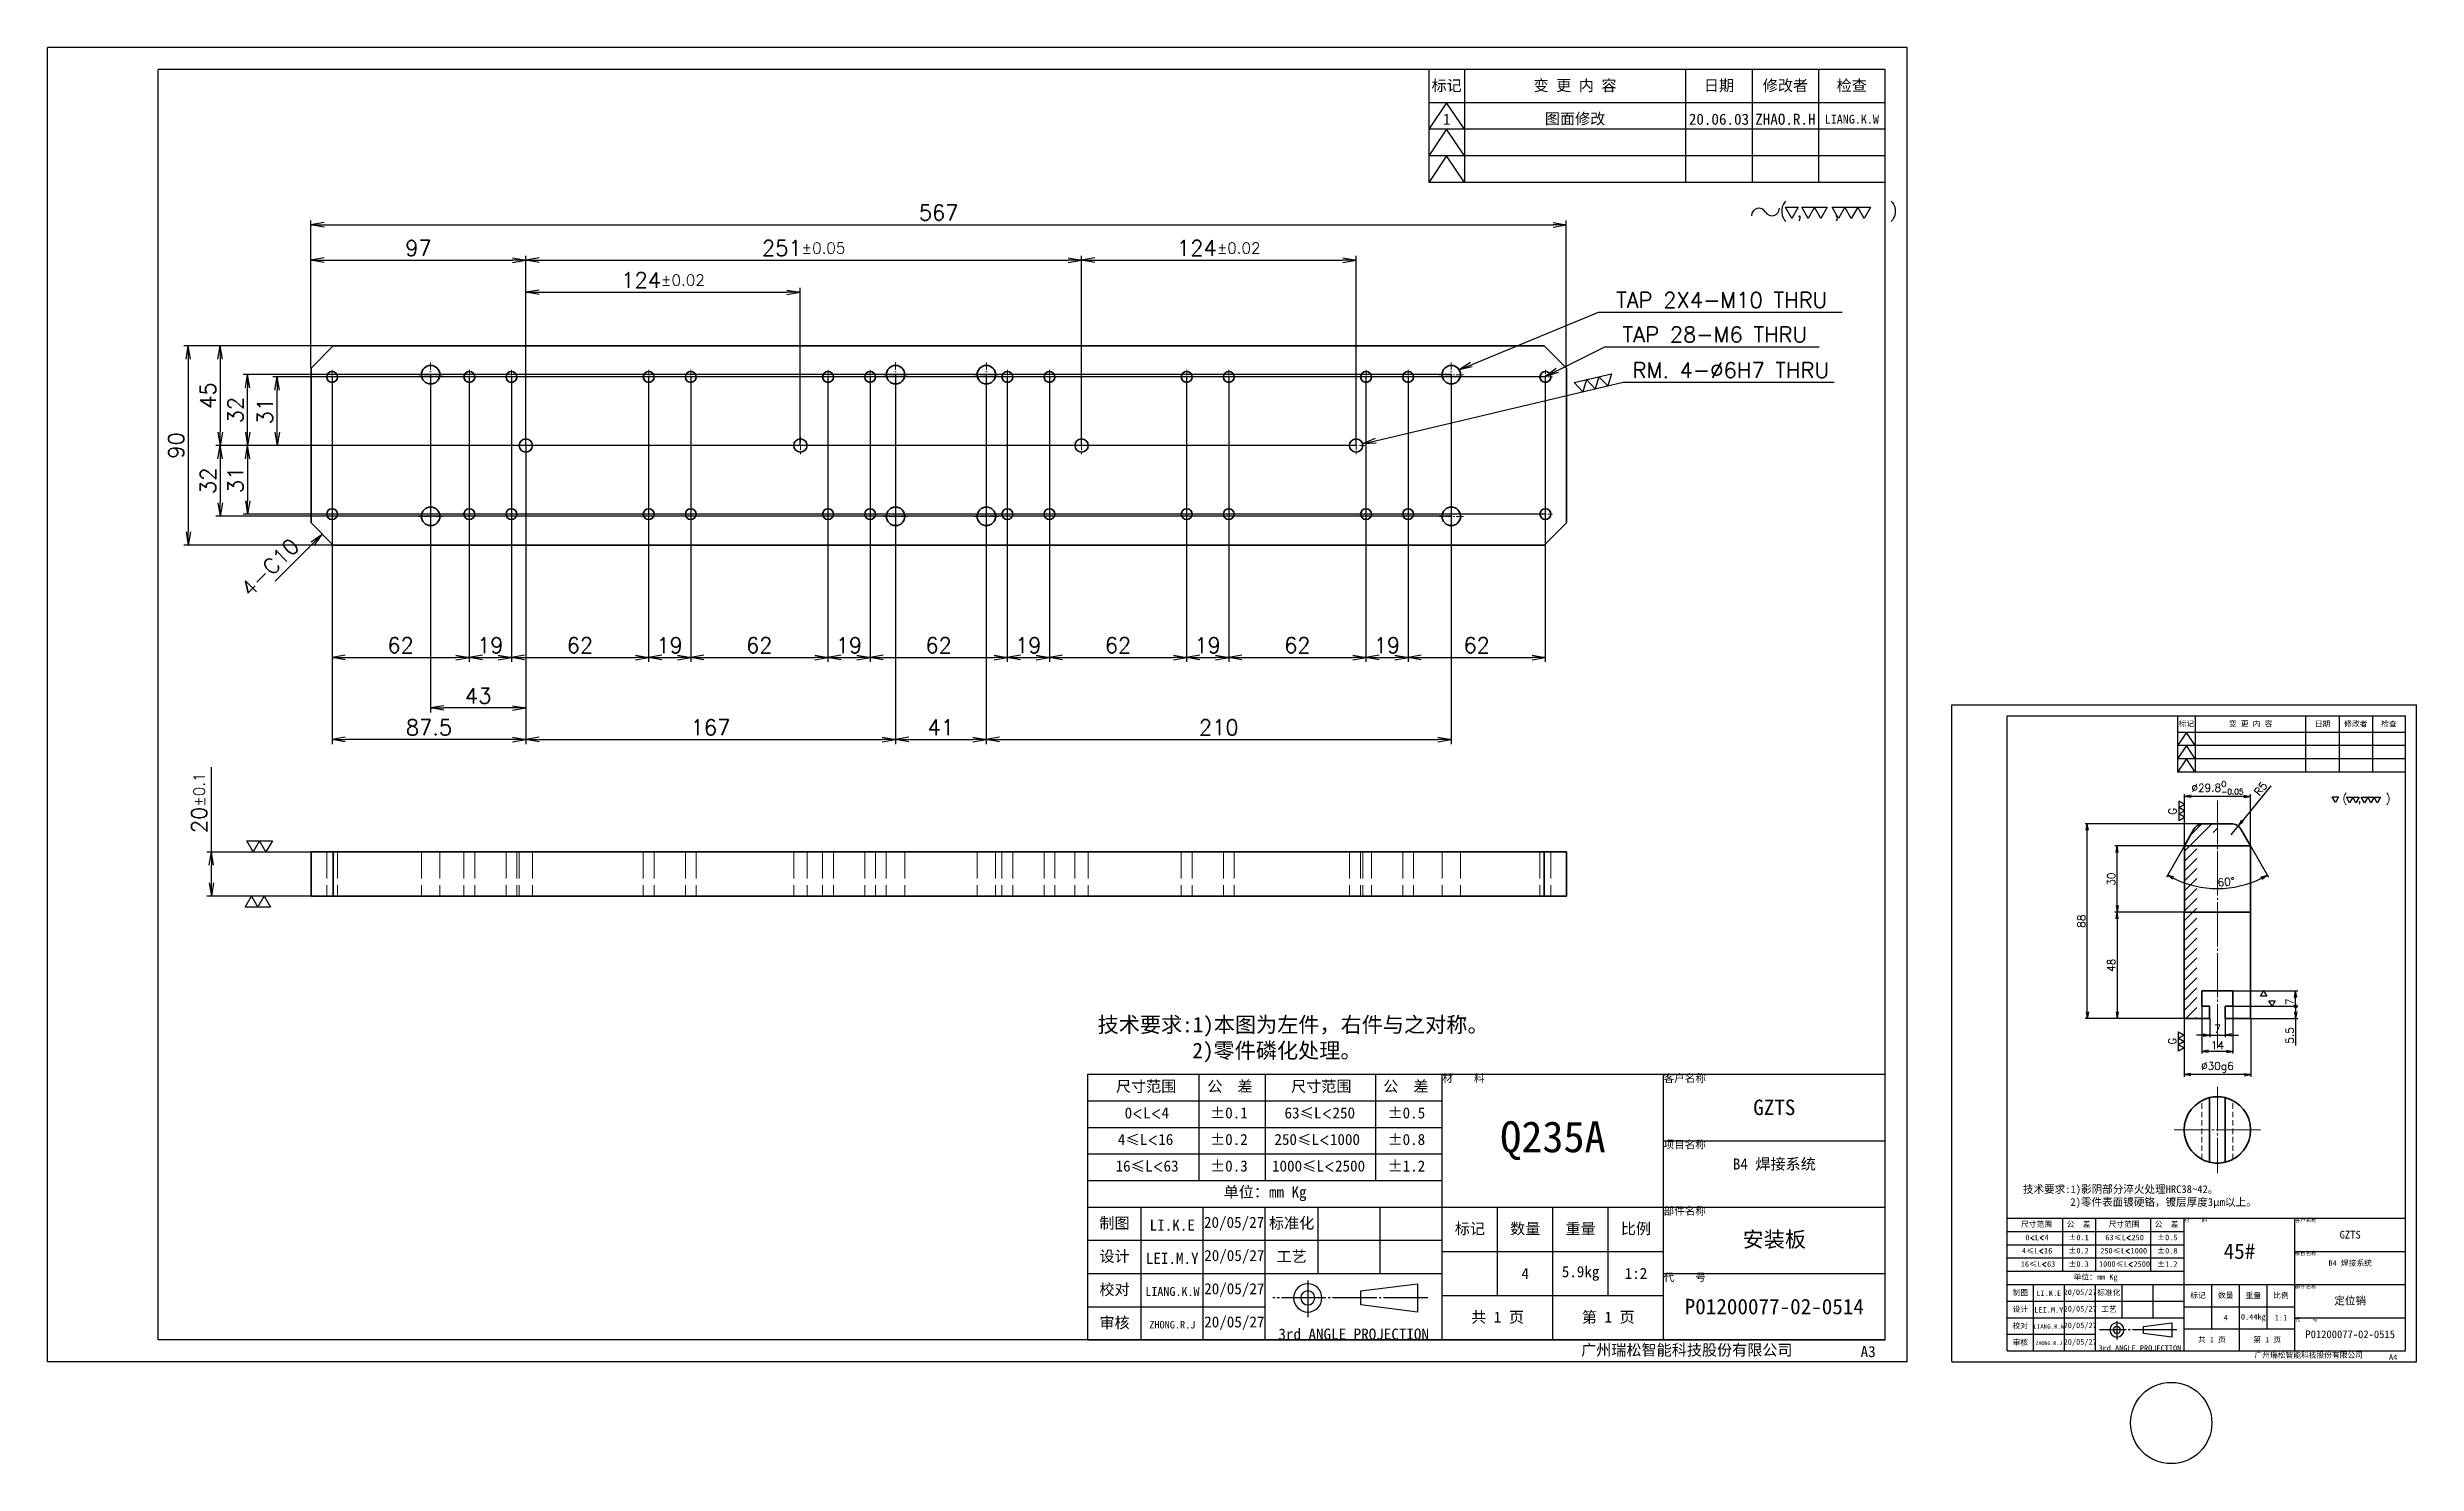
# Model space of a CAD drawing. Extents: x 0 to 18500, y -51 to 3802.
# Drawn here: x 16292 to 17362, y -51 to 589 of the extents above; entities that cross this region are included whole.
import ezdxf

# ---------------------------------------------------------------- set-up
doc = ezdxf.new("R2010")
doc.units = 0
doc.header["$MEASUREMENT"] = 0
for name, pattern in [('CENTER-HOKUTO', [23, 20, -1, 1, -1]), ('DASHDOT', [18.5, 12, -3, 0.5, -3]), ('DASHED', [15, 12, -3]), ('HIDDEN-HOKUTO', [3.8, 2.5, -1.3])]:
    doc.linetypes.add(name, pattern=pattern)
doc.layers.get('0').update_dxf_attribs({"linetype": 'CONTINUOUS'})
doc.layers.get('DEFPOINTS').update_dxf_attribs({"linetype": 'CONTINUOUS'})
for name, color, linetype in [('AM_7', 2, 'CENTER-HOKUTO'), ('AM_HID', 1, 'HIDDEN-HOKUTO'), ('AM_VIS', 7, 'CONTINUOUS'), ('TITLE_FRAME', 7, 'CONTINUOUS'), ('WORD_DIM', 253, 'CONTINUOUS')]:
    doc.layers.add(name, color=color, linetype=linetype)
doc.layers.add('SOLID LINE', color=7, linetype='CONTINUOUS', lineweight=30)
doc.styles.get("Standard").update_dxf_attribs({"font": 'romans.shx', "bigfont": 'bigfont.shx'})
doc.dimstyles.new('1-2', dxfattribs={"dimscale": 2, "dimtxt": 3.5, "dimasz": 3, "dimexe": 1, "dimexo": 0, "dimgap": 1, "dimtad": 3, "dimdsep": 46, "dimtxsty": 'Standard', "dimblk1": 'OPEN', "dimblk2": 'OPEN', "dimsah": 1, "dimcen": 0, "dimclrd": 256, "dimclre": 256, "dimclrt": 3, "dimadec": 0, "dimazin": 0, "dimtfac": 1, "dimtmove": 0, "dimatfit": 3, "dimldrblk": 'OPEN', "dimfxl": 0, "dimtolj": 1, "dimtzin": 0, "dimarcsym": 0})
doc.dimstyles.get("Standard").update_dxf_attribs({"dimtxt": 3.5, "dimasz": 3, "dimexe": 1, "dimexo": 0, "dimgap": 1, "dimtad": 3, "dimdsep": 46, "dimtxsty": 'Standard', "dimblk1": 'OPEN', "dimblk2": 'OPEN', "dimsah": 1, "dimcen": 0, "dimclrd": 256, "dimclre": 256, "dimclrt": 3, "dimadec": 0, "dimazin": 0, "dimtfac": 1, "dimtmove": 0, "dimatfit": 3, "dimldrblk": 'OPEN', "dimfxl": 0, "dimtolj": 1, "dimtzin": 0, "dimarcsym": 0})
doc.dimstyles.new('STANDARD1-2', dxfattribs={"dimscale": 2, "dimtxt": 3.5, "dimasz": 3, "dimexe": 1, "dimexo": 0, "dimgap": 1, "dimtad": 3, "dimdsep": 46, "dimtxsty": 'Standard', "dimblk1": 'OPEN', "dimblk2": 'OPEN', "dimsah": 1, "dimcen": 0, "dimclrd": 256, "dimclre": 256, "dimclrt": 3, "dimadec": 0, "dimazin": 0, "dimtfac": 1, "dimtmove": 0, "dimatfit": 3, "dimldrblk": 'OPEN', "dimfxl": 0, "dimtolj": 1, "dimtzin": 0, "dimarcsym": 0})

msp = doc.modelspace()

# ---------------------------------------------------------------- texts
at = {"layer": 'SOLID LINE', "ltscale": 0.5}
for s, insert, char_height, width, attachment_point in [('\\pt30;{\\fSimHei|b0|i0|c134|p2;\\C3;标记}', (16923.54314, 571.36842), 5, 16, 5), ('\\pt30;{\\fSimHei|b0|i0|c134|p2;\\C3;变 更 内 容}', (16981.54314, 571.36842), 5, 100, 5), ('\\pt30;{\\fSimHei|b0|i0|c134|p2;\\C3;日期}', (17046.54314, 571.36842), 5, 30, 5), ('\\pt30;{\\fSimHei|b0|i0|c134|p2;\\C3;修改者}', (17076.54314, 571.36842), 5, 30, 5), ('\\pt30;{\\fSimHei|b0|i0|c134|p2;\\C3;检查}', (17106.54314, 571.36842), 5, 30, 5), ('\\pt30;{\\fSimHei|b0|i0|c134|p2;\\C3;1}', (16923.54314, 556.36842), 5, 16, 5), ('\\pt30;{\\fSimHei|b0|i0|c134|p2;\\C3;图面修改}', (16981.54314, 556.36842), 5, 100, 5), ('\\pt30;{\\fSimHei|b0|i0|c134|p2;\\C3;20.06.03}', (17046.54314, 556.36842), 5, 30, 5), ('\\pt30;{\\fSimHei|b0|i0|c134|p2;\\C3;ZHAO.R.H}', (17076.54314, 556.36842), 5, 30, 5), ('\\pt24;{\\fSimHei|b0|i0|c134|p2;\\C3;LIANG.K.W}', (17106.54314, 556.36842), 4, 30, 5), ('\\pt15;{\\fSimHei|b0|i0|c134|p2;\\C3;标记}', (17257.64357, 283.11842), 2.5, 8, 5), ('\\pt15;{\\fSimHei|b0|i0|c134|p2;\\C3;变 更 内 容}', (17286.64357, 283.11842), 2.5, 50, 5), ('\\pt15;{\\fSimHei|b0|i0|c134|p2;\\C3;日期}', (17319.14357, 283.11842), 2.5, 15, 5), ('\\pt15;{\\fSimHei|b0|i0|c134|p2;\\C3;修改者}', (17334.14357, 283.11842), 2.5, 15, 5), ('\\pt15;{\\fSimHei|b0|i0|c134|p2;\\C3;检查}', (17349.14357, 283.11842), 2.5, 15, 5), ('\\pt42;{\\fSimHei|b0|i0|c134|p2;\\C3;技术要求:1)本图为左件，右件与之对称。\\P\\pt84;         2)零件磷化处理。}', (16765.87999, 150.79842), 7, 220.4820779, 1), ('\\pt30;{\\fSimHei|b0|i0|c134|p2;\\C3;尺寸范围}', (16774.18306, 121.92629), 5, 90.6030377, 1), ('\\pt30;{\\fSimHei|b0|i0|c134|p2;\\C3;公  差}', (16815.49055, 121.92629), 5, 90.6030377, 1), ('\\pt30;{\\fSimHei|b0|i0|c134|p2;\\C3;尺寸范围}', (16853.27797, 121.92629), 5, 90.6030377, 1), ('\\pt30;{\\fSimHei|b0|i0|c134|p2;\\C3;公  差}', (16894.95526, 121.92629), 5, 90.6030377, 1), ('{\\fSimHei|b0|i0|c134|p2;\\C3;材    料}', (16921.54314, 124.86842), 3.5, 100, 1), ('\\pt21;{\\fSimHei|b0|i0|c134|p2;\\C3;客户名称}', (17021.54314, 124.86842), 3.5, 100, 1), ('\\pt30;{\\fSimHei|b0|i0|c134|p2;\\C3;0\\Fromans,bigfont|c134;\\H0.9583x;<\\fSimHei|b0|i0|c134|p2;\\H1.044x;L\\Fromans,bigfont|c134;\\H0.9583x;<\\fSimHei|b0|i0|c134|p2;\\H1.044x;4}', (16778.1042, 109.92629), 5, 90.6030377, 1), ('\\pt30;{\\fSimHei|b0|i0|c134|p2;\\C3;%%P0.1}', (16816.70782, 109.92629), 5, 90.6030377, 1), ('\\pt30;{\\fSimHei|b0|i0|c134|p2;\\C3;63\\H0.9583x;≤\\H1.044x;L\\Fromans,bigfont|c134;\\H0.9579x;<\\fSimHei|b0|i0|c134|p2;\\H1.044x;250}', (16850.3105, 109.92629), 5, 90.6030377, 1), ('\\pt30;{\\fSimHei|b0|i0|c134|p2;\\C3;%%P0.5}', (16896.84847, 109.92629), 5, 90.6030377, 1), ('{\\fSimHei|b0|i0|c134|p2;\\C3;GZTS}', (17071.54314, 109.86842), 7, 100, 5), ('\\pt30;{\\fSimHei|b0|i0|c134|p2;\\C3;4\\H0.9583x;≤\\H1.043x;L\\Fromans,bigfont|c134;\\H0.9588x;<\\fSimHei|b0|i0|c134|p2;\\H1.043x;16}', (16775.03617, 97.92629), 5, 90.6030377, 1), ('\\pt30;{\\fSimHei|b0|i0|c134|p2;\\C3;%%P0.2}', (16816.70782, 97.92629), 5, 90.6030377, 1), ('\\pt30;{\\fSimHei|b0|i0|c134|p2;\\C3;250\\H0.9583x;≤\\H1.044x;L\\Fromans,bigfont|c134;\\H0.9579x;<\\fSimHei|b0|i0|c134|p2;\\H1.044x;1000}', (16845.74522, 97.92629), 5, 90.6030377, 1), ('\\pt30;{\\fSimHei|b0|i0|c134|p2;\\C3;%%P0.8}', (16896.84847, 97.92629), 5, 90.6030377, 1), ('\\pt84;{\\fSimHei|b0|i0|c134|p2;\\C3;Q235A}', (16971.54314, 94.86842), 14, 100, 5), ('\\pt30;{\\fSimHei|b0|i0|c134|p2;\\C3;16\\H0.9583x;≤\\H1.044x;L\\Fromans,bigfont|c134;\\H0.9579x;<\\fSimHei|b0|i0|c134|p2;\\H1.044x;63}', (16774.00607, 85.92629), 5, 90.6030377, 1), ('\\pt30;{\\fSimHei|b0|i0|c134|p2;\\C3;%%P0.3}', (16816.70782, 85.92629), 5, 90.6030377, 1), ('\\pt30;{\\fSimHei|b0|i0|c134|p2;\\C3;%%P1.2}', (16896.84847, 85.92629), 5, 90.6030377, 1), ('\\pt21;{\\fSimHei|b0|i0|c134|p2;\\C3;项目名称}', (17021.54314, 94.86842), 3.5, 100, 1), ('{\\fSimHei|b0|i0|c134|p2;\\C3;B4 焊接系统\\P }', (17071.54314, 79.86842), 5, 100, 5), ('\\pt30;{\\fSimHei|b0|i0|c134|p2;\\C3;单位：mm Kg}', (16841.54314, 70.86842), 5, 160, 5), ('\\pt21;{\\fSimHei|b0|i0|c134|p2;\\C3;技术要求:1)影阴部分淬火处理HRC38~42。\\P\\pt84;         2)零件表面镀硬铬，镀层厚度3\\fSimSun|b0|i0|c134|p2;μ\\fSimHei|b0|i0|c134|p2;m以上。}', (17183.84628, 74.71251), 3.5, 120.5648797, 1), ('\\pt21;{\\fSimHei|b0|i0|c134|p2;\\C3;部件名称}', (17021.54314, 64.86842), 3.5, 100, 1), ('\\pt30;{\\fSimHei|b0|i0|c134|p2;\\C3;制图}', (16773.54314, 57.36842), 5, 24, 5), ('{\\fSimHei|b0|i0|c134|p2;\\C3;LI.K.E}', (16799.59551, 56.66158), 5, 28, 5), ('\\pt30;{\\fSimHei|b0|i0|c134|p2;\\C3;20/05/27}', (16827.54314, 57.36842), 5, 28, 5), ('\\pt30;{\\fSimHei|b0|i0|c134|p2;\\C3;标准化}', (16853.54314, 57.36842), 5, 24, 5), ('\\pt30;{\\fSimHei|b0|i0|c134|p2;\\C3;标记}', (16934.04314, 54.86842), 5, 25, 5), ('\\pt30;{\\fSimHei|b0|i0|c134|p2;\\C3;数量}', (16959.04314, 54.86842), 5, 25, 5), ('\\pt30;{\\fSimHei|b0|i0|c134|p2;\\C3;重量}', (16984.04314, 54.86842), 5, 25, 5), ('\\pt30;{\\fSimHei|b0|i0|c134|p2;\\C3;比例}', (17009.04314, 54.86842), 5, 25, 5), ('{\\fSimHei|b0|i0|c134|p2;\\C3;安装板}', (17071.54314, 49.86842), 7, 100, 5), ('\\pt15;{\\fSimHei|b0|i0|c134|p2;\\C3;尺寸范围}', (17182.96353, 58.39736), 2.5, 45.3015188, 1), ('\\pt15;{\\fSimHei|b0|i0|c134|p2;\\C3;公  差}', (17203.61727, 58.39736), 2.5, 45.3015188, 1), ('\\pt15;{\\fSimHei|b0|i0|c134|p2;\\C3;尺寸范围}', (17222.51098, 58.39736), 2.5, 45.3015188, 1), ('\\pt15;{\\fSimHei|b0|i0|c134|p2;\\C3;公  差}', (17243.34963, 58.39736), 2.5, 45.3015188, 1), ('{\\fSimHei|b0|i0|c134|p2;\\C3;材    料}', (17256.64357, 59.86842), 1.75, 50, 1), ('\\pt10.5;{\\fSimHei|b0|i0|c134|p2;\\C3;客户名称}', (17306.64357, 59.86842), 1.75, 50, 1), ('{\\fSimHei|b0|i0|c134|p2;\\C3;GZTS}', (17331.64357, 52.36842), 3.5, 50, 5), ('\\pt30;{\\fSimHei|b0|i0|c134|p2;\\C3;设计}', (16773.54314, 42.36842), 5, 24, 5), ('{\\fSimHei|b0|i0|c134|p2;\\C3;LEI.M.Y}', (16799.59551, 41.66158), 5, 28, 5), ('\\pt30;{\\fSimHei|b0|i0|c134|p2;\\C3;20/05/27}', (16827.64441, 42.36842), 5, 27.7974572, 5), ('\\pt30;{\\fSimHei|b0|i0|c134|p2;\\C3;工艺}', (16853.54314, 42.36842), 5, 24, 5), ('\\pt15;{\\fSimHei|b0|i0|c134|p2;\\C3;4\\H0.9583x;≤\\H1.043x;L\\Fromans,bigfont|c134;\\H0.9588x;<\\fSimHei|b0|i0|c134|p2;\\H1.043x;16}', (17183.39008, 46.39736), 2.5, 45.3015188, 1), ('\\pt15;{\\fSimHei|b0|i0|c134|p2;\\C3;0\\Fromans,bigfont|c134;\\H0.9583x;<\\fSimHei|b0|i0|c134|p2;\\H1.044x;L\\Fromans,bigfont|c134;\\H0.9583x;<\\fSimHei|b0|i0|c134|p2;\\H1.044x;4}', (17184.9241, 52.39736), 2.5, 45.3015188, 1), ('\\pt15;{\\fSimHei|b0|i0|c134|p2;\\C3;%%P0.1}', (17204.22591, 52.39736), 2.5, 45.3015188, 1), ('\\pt15;{\\fSimHei|b0|i0|c134|p2;\\C3;%%P0.2}', (17204.22591, 46.39736), 2.5, 45.3015188, 1), ('\\pt15;{\\fSimHei|b0|i0|c134|p2;\\C3;250\\H0.9583x;≤\\H1.044x;L\\Fromans,bigfont|c134;\\H0.9579x;<\\fSimHei|b0|i0|c134|p2;\\H1.044x;1000}', (17218.74461, 46.39736), 2.5, 45.3015188, 1), ('\\pt15;{\\fSimHei|b0|i0|c134|p2;\\C3;63\\H0.9583x;≤\\H1.044x;L\\Fromans,bigfont|c134;\\H0.9579x;<\\fSimHei|b0|i0|c134|p2;\\H1.044x;250}', (17221.02725, 52.39736), 2.5, 45.3015188, 1), ('\\pt15;{\\fSimHei|b0|i0|c134|p2;\\C3;%%P0.5}', (17244.29624, 52.39736), 2.5, 45.3015188, 1), ('\\pt15;{\\fSimHei|b0|i0|c134|p2;\\C3;%%P0.8}', (17244.29624, 46.39736), 2.5, 45.3015188, 1), ('\\pt42;{\\fSimHei|b0|i0|c134|p2;\\C3;45#}', (17281.64357, 44.86842), 7, 50, 5), ('\\pt10.5;{\\fSimHei|b0|i0|c134|p2;\\C3;项目名称}', (17306.64357, 44.86842), 1.75, 50, 1), ('{\\fSimHei|b0|i0|c134|p2;\\C3;4}', (16959.04314, 34.86842), 5, 25, 5), ('\\pt30;{\\fSimHei|b0|i0|c134|p2;\\C3;5.9kg}', (16984.04314, 34.86842), 5, 25, 5), ('\\pt30;{\\fSimHei|b0|i0|c134|p2;\\C3;1:2}', (17009.04314, 34.86842), 5, 25, 5), ('\\pt21;{\\fSimHei|b0|i0|c134|p2;\\C3;代    号}', (17021.54314, 34.86842), 3.5, 100, 1), ('\\pt15;{\\fSimHei|b0|i0|c134|p2;\\C3;16\\H0.9583x;≤\\H1.044x;L\\Fromans,bigfont|c134;\\H0.9579x;<\\fSimHei|b0|i0|c134|p2;\\H1.044x;63}', (17182.87504, 40.39736), 2.5, 45.3015188, 1), ('\\pt15;{\\fSimHei|b0|i0|c134|p2;\\C3;%%P0.3}', (17204.22591, 40.39736), 2.5, 45.3015188, 1), ('\\pt15;{\\fSimHei|b0|i0|c134|p2;\\C3;单位：mm Kg}', (17216.64357, 32.86842), 2.5, 80, 5), ('\\pt15;{\\fSimHei|b0|i0|c134|p2;\\C3;%%P1.2}', (17244.29624, 40.39736), 2.5, 45.3015188, 1), ('{\\fSimHei|b0|i0|c134|p2;\\C3;B4 焊接系统\\P }', (17331.64357, 37.36842), 2.5, 50, 5), ('\\pt30;{\\fSimHei|b0|i0|c134|p2;\\C3;校对}', (16773.54314, 27.36842), 5, 24, 5), ('{\\fSimHei|b0|i0|c134|p2;\\C3;LIANG.K.W}', (16799.6874, 26.68403), 4, 22.4, 5), ('\\pt30;{\\fSimHei|b0|i0|c134|p2;\\C3;20/05/27}', (16827.64441, 27.36842), 5, 27.7974572, 5), ('{\\fSimHei|b0|i0|c134|p2;\\C3;P01200077-02-0514}', (17071.54314, 19.86842), 7, 100, 5), ('\\pt15;{\\fSimHei|b0|i0|c134|p2;\\C3;制图}', (17182.64357, 26.11842), 2.5, 12, 5), ('{\\fSimHei|b0|i0|c134|p2;\\C3;LI.K.E}', (17195.52737, 25.89739), 2.5, 14, 5), ('\\pt15;{\\fSimHei|b0|i0|c134|p2;\\C3;20/05/27}', (17209.64357, 26.11842), 2.5, 14, 5), ('\\pt15;{\\fSimHei|b0|i0|c134|p2;\\C3;标准化}', (17222.64357, 26.11842), 2.5, 12, 5), ('\\pt15;{\\fSimHei|b0|i0|c134|p2;\\C3;标记}', (17262.89357, 24.86842), 2.5, 12.5, 5), ('\\pt15;{\\fSimHei|b0|i0|c134|p2;\\C3;数量}', (17275.39357, 24.86842), 2.5, 12.5, 5), ('\\pt15;{\\fSimHei|b0|i0|c134|p2;\\C3;重量}', (17287.89357, 24.86842), 2.5, 12.5, 5), ('\\pt15;{\\fSimHei|b0|i0|c134|p2;\\C3;比例}', (17300.39357, 24.86842), 2.5, 12.5, 5), ('\\pt10.5;{\\fSimHei|b0|i0|c134|p2;\\C3;部件名称}', (17306.64357, 29.86842), 1.75, 50, 1), ('{\\fSimHei|b0|i0|c134|p2;\\C3;定位销}', (17331.64357, 22.36842), 3.5, 50, 5), ('\\pt30;{\\fSimHei|b0|i0|c134|p2;\\C3;审核}', (16773.54314, 12.36842), 5, 24, 5), ('{\\fSimHei|b0|i0|c134|p2;\\C3;ZHONG.R.J}', (16799.64125, 11.68472), 3.4, 19.04, 5), ('\\pt30;{\\fSimHei|b0|i0|c134|p2;\\C3;20/05/27}', (16827.64441, 12.36842), 5, 27.7974572, 5), ('\\pt30;{\\fSimHei|b0|i0|c134|p2;\\C3;共 1 页}', (16946.54314, 14.86842), 5, 50, 5), ('\\pt30;{\\fSimHei|b0|i0|c134|p2;\\C3;第 1 页}', (16996.54314, 14.86842), 5, 50, 5), ('\\pt15;{\\fSimHei|b0|i0|c134|p2;\\C3;校对}', (17182.64357, 11.11842), 2.5, 12, 5), ('\\pt15;{\\fSimHei|b0|i0|c134|p2;\\C3;设计}', (17182.64357, 18.61842), 2.5, 12, 5), ('{\\fSimHei|b0|i0|c134|p2;\\C3;LIANG.K.W}', (17195.57331, 10.90862), 2, 11.2, 5), ('{\\fSimHei|b0|i0|c134|p2;\\C3;LEI.M.Y}', (17195.52737, 18.39739), 2.5, 14, 5), ('\\pt15;{\\fSimHei|b0|i0|c134|p2;\\C3;20/05/27}', (17209.6942, 18.61842), 2.5, 13.8987286, 5), ('\\pt15;{\\fSimHei|b0|i0|c134|p2;\\C3;20/05/27}', (17209.6942, 11.11842), 2.5, 13.8987286, 5), ('\\pt15;{\\fSimHei|b0|i0|c134|p2;\\C3;工艺}', (17222.64357, 18.61842), 2.5, 12, 5), ('\\pt15;{\\fSimHei|b0|i0|c134|p2;\\C3;4}', (17275.39357, 14.86842), 2.5, 12.5, 5), ('\\pt15;{\\fSimHei|b0|i0|c134|p2;\\C3;0.44kg}', (17287.89357, 14.86842), 2.5, 12.5, 5), ('\\pt15;{\\fSimHei|b0|i0|c134|p2;\\C3;1:1}', (17300.39357, 14.86842), 2.5, 12.5, 5), ('\\pt10.5;{\\fSimHei|b0|i0|c134|p2;\\C3;代    号}', (17306.64357, 14.86842), 1.75, 50, 1), ('{\\fSimHei|b0|i0|c134|p2;\\C3;3rd ANGLE PROJECTION}', (16881.54314, 4.86842), 5, 80, 8), ('\\pt30;{\\fSimHei|b0|i0|c134|p2;\\C3;广州瑞松智能科技股份有限公司}', (16984.28037, 2.79746), 5, 157.1236163, 1), ('\\pt30;{\\fSimHei|b0|i0|c134|p2;\\C3;A3}', (17110.52088, 2.07361), 5, 157.1236163, 1), ('\\pt15;{\\fSimHei|b0|i0|c134|p2;\\C3;审核}', (17182.64357, 3.61842), 2.5, 12, 5), ('{\\fSimHei|b0|i0|c134|p2;\\C3;ZHONG.R.J}', (17195.55024, 3.40896), 1.7, 9.52, 5), ('\\pt15;{\\fSimHei|b0|i0|c134|p2;\\C3;20/05/27}', (17209.6942, 3.61842), 2.5, 13.8987286, 5), ('{\\fSimHei|b0|i0|c134|p2;\\C3;3rd ANGLE PROJECTION}', (17236.64357, -0.13158), 2.5, 40, 8), ('\\pt15;{\\fSimHei|b0|i0|c134|p2;\\C3;共 1 页}', (17269.14357, 4.86842), 2.5, 25, 5), ('\\pt15;{\\fSimHei|b0|i0|c134|p2;\\C3;第 1 页}', (17294.14357, 4.86842), 2.5, 25, 5), ('{\\fSimHei|b0|i0|c134|p2;\\C3;P01200077-02-0515}', (17331.64357, 7.36842), 3.5, 50, 5)]:
    msp.add_mtext(s, dxfattribs=dict(at, insert=insert, char_height=char_height, width=width, attachment_point=attachment_point))
at = {"layer": 'SOLID LINE', "ltscale": 0.5, "attachment_point": 1, "line_spacing_factor": 0.72}
for s, insert, char_height, width in [('\\pt30;{\\fSimHei|b0|i0|c134|p2;\\C3;1000\\H0.9583x;≤\\H1.044x;L\\Fromans,bigfont|c134;\\H0.9579x;<\\fSimHei|b0|i0|c134|p2;\\H1.044x;2500}', (16844.64783, 85.92629), 5, 90.6030377), ('\\pt15;{\\fSimHei|b0|i0|c134|p2;\\C3;1000\\H0.9583x;≤\\H1.044x;L\\Fromans,bigfont|c134;\\H0.9579x;<\\fSimHei|b0|i0|c134|p2;\\H1.044x;2500}', (17218.19591, 40.39736), 2.5, 45.3015188)]:
    msp.add_mtext(s, dxfattribs=dict(at, insert=insert, char_height=char_height, width=width))
at = {"layer": 'WORD_DIM', "color": 3, "linetype": 'Continuous'}
for s, height, rotation, p in [('4-C10', 7, 45, (16383.2227, 340.0666)), ('G', 3.5, 90, (17253.14599, 242.15326)), ('G', 3.5, 90, (17253.0175, 138.25544))]:
    msp.add_text(s, height=height, rotation=rotation, dxfattribs=at).set_placement(p)
at = {"layer": 'WORD_DIM', "color": 3, "linetype": 'Continuous', "char_height": 7, "attachment_point": 7}
for s, insert in [('TAP 2X4-M10 THRU', (17000.06117, 471.18685)), ('TAP 28-M6 THRU', (17003.00569, 455.62642))]:
    msp.add_mtext(s, dxfattribs=dict(at, insert=insert))
at = {"layer": 'WORD_DIM', "linetype": 'Continuous', "char_height": 2.5, "width": 66.8459239, "attachment_point": 1}
for s, insert in [('\\pt15;{\\fSimHei|b0|i0|c134|p2;\\C3;广州瑞松智能科技股份有限公司}', (17288.40393, -0.74959)), ('\\pt21;{\\fSimHei|b0|i0|c134|p2;\\C3;A4}', (17349.17064, -1.67452))]:
    msp.add_mtext(s, dxfattribs=dict(at, insert=insert))

# ---------------------------------------------------------------- blocks, each defined once
blk = doc.blocks.new('shiage0')
at = {"layer": 'WORD_DIM', "color": 3, "linetype": 'Continuous'}
for centre, start, end in [((1.69, 0), 30, 180), ((4.61, 1.69), 210, 0)]:
    blk.add_arc(centre, 1.69, start, end, dxfattribs=at)
blk = doc.blocks.new('10')
at = {"layer": 'TITLE_FRAME', "color": 3, "linetype": 'Continuous'}
for points in [[(9.63, 2.65), (8.18, 5.15), (11.07, 5.15)], [(13.31, 2.65), (11.86, 5.15), (17.64, 5.15), (16.2, 2.65), (14.75, 5.15)], [(20.17, 2.65), (18.73, 5.15), (27.4, 5.15), (25.95, 2.65), (24.51, 5.15), (23.06, 2.65), (21.62, 5.15)]]:
    blk.add_lwpolyline(points, close=True, dxfattribs=at)
blk.add_blockref('shiage0', (0.52, 3.24), dxfattribs=at)
blk.add_text('( ,   ,     )', height=3, dxfattribs=at).set_placement((6.84, 2.97))
blk = doc.blocks.new('_OPEN')
at = {"color": 0}
for p, q in [((-1, 0.17), (0, 0)), ((-1, -0.17), (0, 0)), ((0, 0), (-1, 0))]:
    blk.add_line(p, q, dxfattribs=at)
blk = doc.blocks.new('*D823')
at = {"layer": 'DEFPOINTS', "color": 0, "linetype": 'Continuous', "ltscale": 5}
for p in [(17256.7, 150.1), (17286.7, 150.1), (17256.7, 124.7)]:
    blk.add_point(p, dxfattribs=at)
at = {"layer": 'WORD_DIM', "linetype": 'Continuous', "lineweight": -2, "ltscale": 5}
for p, q in [((17256.7, 150.1), (17256.7, 123.7)), ((17286.7, 150.1), (17286.7, 123.7)), ((17283.7, 124.7), (17259.7, 124.7))]:
    blk.add_line(p, q, dxfattribs=at)
at = {"layer": 'WORD_DIM', "linetype": 'Continuous', "lineweight": -2, "ltscale": 5, "xscale": 3, "yscale": 3, "zscale": 3, "rotation": 180}
blk.add_blockref('_OPEN', (17256.7, 124.7), dxfattribs=at)
at = {"layer": 'WORD_DIM', "linetype": 'Continuous', "lineweight": -2, "ltscale": 5, "xscale": 3, "yscale": 3, "zscale": 3}
blk.add_blockref('_OPEN', (17286.7, 124.7), dxfattribs=at)
at = {"layer": 'WORD_DIM', "color": 3, "linetype": 'Continuous', "ltscale": 5, "insert": (17271.7, 128), "char_height": 3.5, "attachment_point": 5}
blk.add_mtext('\\A1;%%C30g6', dxfattribs=at)
blk = doc.blocks.new('*D824')
at = {"layer": 'DEFPOINTS', "color": 0, "linetype": 'Continuous', "ltscale": 5}
for p in [(17256.8, 250.4), (17256.8, 228.1), (17286.6, 228.1)]:
    blk.add_point(p, dxfattribs=at)
at = {"layer": 'WORD_DIM', "linetype": 'Continuous', "lineweight": -2, "ltscale": 5}
for p, q in [((17256.8, 228.1), (17256.8, 251.4)), ((17283.6, 250.4), (17259.8, 250.4)), ((17286.6, 228.1), (17286.6, 251.4))]:
    blk.add_line(p, q, dxfattribs=at)
at = {"layer": 'WORD_DIM', "linetype": 'Continuous', "lineweight": -2, "ltscale": 5, "xscale": 3, "yscale": 3, "zscale": 3, "rotation": 180}
blk.add_blockref('_OPEN', (17256.8, 250.4), dxfattribs=at)
at = {"layer": 'WORD_DIM', "linetype": 'Continuous', "lineweight": -2, "ltscale": 5, "xscale": 3, "yscale": 3, "zscale": 3}
blk.add_blockref('_OPEN', (17286.6, 250.4), dxfattribs=at)
at = {"layer": 'WORD_DIM', "color": 3, "linetype": 'Continuous', "ltscale": 5, "insert": (17271.7, 254.3), "char_height": 3.5, "attachment_point": 5}
blk.add_mtext('\\A1;%%C29.8{\\H0.7x;\\SO^ -0.05;}', dxfattribs=at)
blk = doc.blocks.new('*D825')
at = {"layer": 'DEFPOINTS', "color": 0, "linetype": 'Continuous', "ltscale": 5}
for p in [(17226.4, 228.1), (17256.8, 228.1), (17256.8, 198.1)]:
    blk.add_point(p, dxfattribs=at)
at = {"layer": 'WORD_DIM', "linetype": 'Continuous', "lineweight": -2, "ltscale": 5}
for p, q in [((17256.8, 228.1), (17225.4, 228.1)), ((17226.4, 201.1), (17226.4, 225.1)), ((17256.8, 198.1), (17225.4, 198.1))]:
    blk.add_line(p, q, dxfattribs=at)
at = {"layer": 'WORD_DIM', "linetype": 'Continuous', "lineweight": -2, "ltscale": 5, "xscale": 3, "yscale": 3, "zscale": 3}
for p, rotation in [((17226.4, 228.1), 90), ((17226.4, 198.1), 270)]:
    blk.add_blockref('_OPEN', p, dxfattribs=dict(at, rotation=rotation))
at = {"layer": 'WORD_DIM', "color": 3, "linetype": 'Continuous', "ltscale": 5, "insert": (17223.7, 213.1), "char_height": 3.5, "attachment_point": 5, "rotation": 90}
blk.add_mtext('\\A1;30', dxfattribs=at)
blk = doc.blocks.new('*D826')
at = {"layer": 'DEFPOINTS', "color": 0, "linetype": 'Continuous', "ltscale": 5}
for p in [(17212.9, 238.1), (17265.4, 238.1), (17256.7, 150.1)]:
    blk.add_point(p, dxfattribs=at)
at = {"layer": 'WORD_DIM', "linetype": 'Continuous', "lineweight": -2, "ltscale": 5}
for p, q in [((17265.4, 238.1), (17211.9, 238.1)), ((17212.9, 153.1), (17212.9, 235.1)), ((17256.7, 150.1), (17211.9, 150.1))]:
    blk.add_line(p, q, dxfattribs=at)
at = {"layer": 'WORD_DIM', "linetype": 'Continuous', "lineweight": -2, "ltscale": 5, "xscale": 3, "yscale": 3, "zscale": 3}
for p, rotation in [((17212.9, 238.1), 90), ((17212.9, 150.1), 270)]:
    blk.add_blockref('_OPEN', p, dxfattribs=dict(at, rotation=rotation))
at = {"layer": 'WORD_DIM', "color": 3, "linetype": 'Continuous', "ltscale": 5, "insert": (17210.2, 194.1), "char_height": 3.5, "attachment_point": 5, "rotation": 90}
blk.add_mtext('\\A1;88', dxfattribs=at)
blk = doc.blocks.new('*D827')
at = {"layer": 'DEFPOINTS', "color": 0, "linetype": 'Continuous', "ltscale": 5}
for p in [(17261.1, 235.6), (17282.2, 235.6), (17256.8, 228.1), (17286.6, 228.1), (17263.8, 209.5)]:
    blk.add_point(p, dxfattribs=at)
at = {"layer": 'WORD_DIM', "linetype": 'Continuous', "lineweight": -2, "ltscale": 5}
for p, q in [((17256.8, 228.1), (17248.6, 214)), ((17286.6, 228.1), (17294.7, 214))]:
    blk.add_line(p, q, dxfattribs=at)
blk.add_arc((17271.7, 253.9), 45.1, 243.8141, 296.1859, dxfattribs=at)
at = {"layer": 'WORD_DIM', "linetype": 'Continuous', "lineweight": -2, "ltscale": 5, "xscale": 3, "yscale": 3, "zscale": 3}
for p, rotation in [((17249.1, 214.9), 151.9069987010526), ((17294.2, 214.9), 28.09300129894898)]:
    blk.add_blockref('_OPEN', p, dxfattribs=dict(at, rotation=rotation))
at = {"layer": 'WORD_DIM', "color": 3, "linetype": 'Continuous', "ltscale": 5, "insert": (17275.6, 211.8), "char_height": 3.5, "attachment_point": 5, "rotation": 5.4026}
blk.add_mtext('\\A1;60°', dxfattribs=at)
blk = doc.blocks.new('_DotSmall')
at = {"color": 0, "linetype": 'ByBlock', "const_width": 0.5}
blk.add_lwpolyline([(-0.0625, 0, 1), (0.0625, 0, 1)], format="xyb", close=True, dxfattribs=at)
blk = doc.blocks.new('*D828')
at = {"layer": 'DEFPOINTS', "color": 0, "linetype": 'Continuous', "ltscale": 5}
for p in [(17278.7, 155.6), (17286.7, 150.1), (17307, 150.1)]:
    blk.add_point(p, dxfattribs=at)
at = {"layer": 'WORD_DIM', "linetype": 'Continuous', "lineweight": -2, "ltscale": 5}
for p, q in [((17278.7, 155.6), (17308, 155.6)), ((17286.7, 150.1), (17308, 150.1)), ((17307, 155.6), (17307, 153.1)), ((17307, 150.1), (17307, 137.8))]:
    blk.add_line(p, q, dxfattribs=at)
at = {"layer": 'WORD_DIM', "linetype": 'Continuous', "lineweight": -2, "ltscale": 5, "xscale": 3, "yscale": 3, "zscale": 3}
for name, p, rotation in [('_DotSmall', (17307, 155.6), 90), ('_OPEN', (17307, 150.1), 270)]:
    blk.add_blockref(name, p, dxfattribs=dict(at, rotation=rotation))
at = {"layer": 'WORD_DIM', "color": 3, "linetype": 'Continuous', "ltscale": 5, "insert": (17304.3, 142.4), "char_height": 3.5, "attachment_point": 5, "rotation": 90}
blk.add_mtext('\\A1;5.5', dxfattribs=at)
blk = doc.blocks.new('*D829')
at = {"layer": 'DEFPOINTS', "color": 0, "linetype": 'Continuous', "ltscale": 5}
for p in [(17278.7, 162.6), (17307, 162.6), (17278.7, 155.6)]:
    blk.add_point(p, dxfattribs=at)
at = {"layer": 'WORD_DIM', "linetype": 'Continuous', "lineweight": -2, "ltscale": 5}
for p, q in [((17278.7, 162.6), (17308, 162.6)), ((17278.7, 155.6), (17308, 155.6)), ((17307, 155.6), (17307, 159.6))]:
    blk.add_line(p, q, dxfattribs=at)
at = {"layer": 'WORD_DIM', "linetype": 'Continuous', "lineweight": -2, "ltscale": 5, "xscale": 3, "yscale": 3, "zscale": 3}
for name, p, rotation in [('_OPEN', (17307, 162.6), 90), ('_DotSmall', (17307, 155.6), 270)]:
    blk.add_blockref(name, p, dxfattribs=dict(at, rotation=rotation))
at = {"layer": 'WORD_DIM', "color": 3, "linetype": 'Continuous', "ltscale": 5, "insert": (17304.3, 157.6), "char_height": 3.5, "attachment_point": 5, "rotation": 90}
blk.add_mtext('\\A1;7', dxfattribs=at)
blk = doc.blocks.new('*D830')
at = {"layer": 'DEFPOINTS', "color": 0, "linetype": 'Continuous', "ltscale": 5}
for p in [(17264.7, 155.6), (17278.7, 155.6), (17264.7, 135.2)]:
    blk.add_point(p, dxfattribs=at)
at = {"layer": 'WORD_DIM', "linetype": 'Continuous', "lineweight": -2, "ltscale": 5}
for p, q in [((17264.7, 155.6), (17264.7, 134.2)), ((17278.7, 155.6), (17278.7, 134.2)), ((17275.7, 135.2), (17267.7, 135.2))]:
    blk.add_line(p, q, dxfattribs=at)
at = {"layer": 'WORD_DIM', "linetype": 'Continuous', "lineweight": -2, "ltscale": 5, "xscale": 3, "yscale": 3, "zscale": 3, "rotation": 180}
blk.add_blockref('_OPEN', (17264.7, 135.2), dxfattribs=at)
at = {"layer": 'WORD_DIM', "linetype": 'Continuous', "lineweight": -2, "ltscale": 5, "xscale": 3, "yscale": 3, "zscale": 3}
blk.add_blockref('_OPEN', (17278.7, 135.2), dxfattribs=at)
at = {"layer": 'WORD_DIM', "color": 3, "linetype": 'Continuous', "ltscale": 5, "insert": (17271.7, 138), "char_height": 3.5, "attachment_point": 5}
blk.add_mtext('\\A1;14', dxfattribs=at)
blk = doc.blocks.new('*D831')
at = {"layer": 'DEFPOINTS', "color": 0, "linetype": 'Continuous', "ltscale": 5}
for p in [(17268.2, 150.1), (17275.2, 150.1), (17275.2, 142.6)]:
    blk.add_point(p, dxfattribs=at)
at = {"layer": 'WORD_DIM', "linetype": 'Continuous', "lineweight": -2, "ltscale": 5}
for p, q in [((17268.2, 150.1), (17268.2, 141.6)), ((17275.2, 150.1), (17275.2, 141.6)), ((17265.2, 142.6), (17262.2, 142.6)), ((17268.2, 142.6), (17275.2, 142.6)), ((17278.2, 142.6), (17281.2, 142.6))]:
    blk.add_line(p, q, dxfattribs=at)
at = {"layer": 'WORD_DIM', "linetype": 'Continuous', "lineweight": -2, "ltscale": 5, "xscale": 3, "yscale": 3, "zscale": 3}
blk.add_blockref('_OPEN', (17268.2, 142.6), dxfattribs=at)
at = {"layer": 'WORD_DIM', "linetype": 'Continuous', "lineweight": -2, "ltscale": 5, "xscale": 3, "yscale": 3, "zscale": 3, "rotation": 180}
blk.add_blockref('_OPEN', (17275.2, 142.6), dxfattribs=at)
at = {"layer": 'WORD_DIM', "color": 3, "linetype": 'Continuous', "ltscale": 5, "insert": (17271.7, 145.4), "char_height": 3.5, "attachment_point": 5}
blk.add_mtext('\\A1;7', dxfattribs=at)
blk = doc.blocks.new('shiage1')
at = {"layer": 'WORD_DIM', "color": 3, "linetype": 'Continuous'}
for p, q in [((0, 0), (-1.4, 2.5)), ((-1.4, 2.5), (1.4, 2.5)), ((1.4, 2.5), (0, 0))]:
    blk.add_line(p, q, dxfattribs=at)
blk = doc.blocks.new('*D832')
at = {"layer": 'DEFPOINTS', "color": 0, "linetype": 'Continuous', "ltscale": 5}
for p in [(17256.7, 198.1), (17226.4, 150.1), (17256.7, 150.1)]:
    blk.add_point(p, dxfattribs=at)
at = {"layer": 'WORD_DIM', "linetype": 'Continuous', "lineweight": -2, "ltscale": 5}
for p, q in [((17256.7, 198.1), (17225.4, 198.1)), ((17226.4, 195.1), (17226.4, 153.1)), ((17256.7, 150.1), (17225.4, 150.1))]:
    blk.add_line(p, q, dxfattribs=at)
at = {"layer": 'WORD_DIM', "linetype": 'Continuous', "lineweight": -2, "ltscale": 5, "xscale": 3, "yscale": 3, "zscale": 3}
for p, rotation in [((17226.4, 198.1), 90), ((17226.4, 150.1), 270)]:
    blk.add_blockref('_OPEN', p, dxfattribs=dict(at, rotation=rotation))
at = {"layer": 'WORD_DIM', "color": 3, "linetype": 'Continuous', "ltscale": 5, "insert": (17223.7, 174.1), "char_height": 3.5, "attachment_point": 5, "rotation": 90}
blk.add_mtext('\\A1;48', dxfattribs=at)
blk = doc.blocks.new('shiage3')
at = {"layer": 'WORD_DIM', "color": 3, "linetype": 'Continuous'}
for p, q in [((-1.44, 2.5), (7.22, 2.5)), ((0, 0), (-1.44, 2.5)), ((1.44, 2.5), (0, 0)), ((2.89, 0), (1.44, 2.5)), ((4.33, 2.5), (2.89, 0)), ((5.77, 0), (4.33, 2.5)), ((7.22, 2.5), (5.77, 0))]:
    blk.add_line(p, q, dxfattribs=at)
blk = doc.blocks.new('*D833')
at = {"layer": 'DEFPOINTS', "color": 0, "linetype": 'Continuous', "ltscale": 5}
for p in [(17281, 237), (17277.9, 233.1)]:
    blk.add_point(p, dxfattribs=at)
at = {"layer": 'WORD_DIM', "linetype": 'Continuous', "lineweight": -2, "ltscale": 5}
for p, q in [((17295.8, 255.2), (17282.9, 239.3)), ((17277.9, 233.1), (17281, 237))]:
    blk.add_line(p, q, dxfattribs=at)
at = {"layer": 'WORD_DIM', "linetype": 'Continuous', "lineweight": -2, "ltscale": 5, "xscale": 3, "yscale": 3, "zscale": 3, "rotation": 231.0235096818651}
blk.add_blockref('_OPEN', (17281, 237), dxfattribs=at)
at = {"layer": 'WORD_DIM', "color": 3, "linetype": 'Continuous', "ltscale": 5, "insert": (17291.2, 253.9), "char_height": 3.5, "attachment_point": 5, "rotation": 51.0235}
blk.add_mtext('\\A1;R5', dxfattribs=at)
blk = doc.blocks.new('21')
at = {"layer": 'TITLE_FRAME', "color": 3, "linetype": 'Continuous'}
for points in [[(5, 3), (3.5, 5.5), (6.4, 5.5)], [(11.4, 2.8), (10, 5.3), (15.7, 5.3), (14.3, 2.8), (12.9, 5.3)], [(18.2, 2.8), (16.7, 5.3), (25.4, 5.3), (23.9, 2.8), (22.5, 5.3), (21, 2.8), (19.6, 5.3)]]:
    blk.add_lwpolyline(points, close=True, dxfattribs=at)
blk.add_text('(  ,    )', height=3.5, dxfattribs=at).set_placement((8.2, 3.1))
blk = doc.blocks.new('*D1468')
at = {"layer": 'DEFPOINTS', "color": 0, "linetype": 'Continuous'}
for p in [(16977.6, 508.7), (16410.6, 444), (16977.6, 444)]:
    blk.add_point(p, dxfattribs=at)
at = {"layer": 'WORD_DIM', "linetype": 'Continuous', "lineweight": -2}
for p, q in [((16410.6, 444), (16410.6, 510.7)), ((16416.6, 508.7), (16971.6, 508.7)), ((16977.6, 444), (16977.6, 510.7))]:
    blk.add_line(p, q, dxfattribs=at)
at = {"layer": 'WORD_DIM', "linetype": 'Continuous', "lineweight": -2, "xscale": 6, "yscale": 6, "zscale": 6, "rotation": 180}
blk.add_blockref('_OPEN', (16410.6, 508.7), dxfattribs=at)
at = {"layer": 'WORD_DIM', "linetype": 'Continuous', "lineweight": -2, "xscale": 6, "yscale": 6, "zscale": 6}
blk.add_blockref('_OPEN', (16977.6, 508.7), dxfattribs=at)
at = {"layer": 'WORD_DIM', "color": 3, "linetype": 'Continuous', "insert": (16694.1, 514.2), "char_height": 7, "attachment_point": 5}
blk.add_mtext('\\A1;567', dxfattribs=at)
blk = doc.blocks.new('*D1469')
at = {"layer": 'DEFPOINTS', "color": 0, "linetype": 'Continuous'}
for p in [(16420.6, 454), (16355.2, 364), (16420.6, 364)]:
    blk.add_point(p, dxfattribs=at)
at = {"layer": 'WORD_DIM', "linetype": 'Continuous', "lineweight": -2}
for p, q in [((16420.6, 454), (16353.2, 454)), ((16355.2, 448), (16355.2, 370)), ((16420.6, 364), (16353.2, 364))]:
    blk.add_line(p, q, dxfattribs=at)
at = {"layer": 'WORD_DIM', "linetype": 'Continuous', "lineweight": -2, "xscale": 6, "yscale": 6, "zscale": 6}
for p, rotation in [((16355.2, 454), 90), ((16355.2, 364), 270)]:
    blk.add_blockref('_OPEN', p, dxfattribs=dict(at, rotation=rotation))
at = {"layer": 'WORD_DIM', "color": 3, "linetype": 'Continuous', "insert": (16349.7, 409), "char_height": 7, "attachment_point": 5, "rotation": 90}
blk.add_mtext('\\A1;90', dxfattribs=at)
blk = doc.blocks.new('*D1470')
at = {"layer": 'DEFPOINTS', "color": 0, "linetype": 'Continuous'}
for p in [(16365.6, 225.3), (16410.6, 225.3), (16410.6, 205.3)]:
    blk.add_point(p, dxfattribs=at)
at = {"layer": 'WORD_DIM', "linetype": 'Continuous', "lineweight": -2}
for p, q in [((16365.6, 225.3), (16365.6, 263.6)), ((16410.6, 225.3), (16363.6, 225.3)), ((16365.6, 211.3), (16365.6, 219.3)), ((16410.6, 205.3), (16363.6, 205.3))]:
    blk.add_line(p, q, dxfattribs=at)
at = {"layer": 'WORD_DIM', "linetype": 'Continuous', "lineweight": -2, "xscale": 6, "yscale": 6, "zscale": 6}
for p, rotation in [((16365.6, 225.3), 90), ((16365.6, 205.3), 270)]:
    blk.add_blockref('_OPEN', p, dxfattribs=dict(at, rotation=rotation))
at = {"layer": 'WORD_DIM', "color": 3, "linetype": 'Continuous', "insert": (16360.1, 247.5), "char_height": 7, "attachment_point": 5, "rotation": 90}
blk.add_mtext('\\A1;20{\\H0.715x;%%p0.1}', dxfattribs=at)
blk = doc.blocks.new('*D1471')
at = {"layer": 'DEFPOINTS', "color": 0, "linetype": 'Continuous'}
for p in [(16507.6, 492.7), (16410.6, 444), (16507.6, 409)]:
    blk.add_point(p, dxfattribs=at)
at = {"layer": 'WORD_DIM', "linetype": 'Continuous', "lineweight": -2}
for p, q in [((16410.6, 444), (16410.6, 494.7)), ((16416.6, 492.7), (16501.6, 492.7)), ((16507.6, 409), (16507.6, 494.7))]:
    blk.add_line(p, q, dxfattribs=at)
at = {"layer": 'WORD_DIM', "linetype": 'Continuous', "lineweight": -2, "xscale": 6, "yscale": 6, "zscale": 6, "rotation": 180}
blk.add_blockref('_OPEN', (16410.6, 492.7), dxfattribs=at)
at = {"layer": 'WORD_DIM', "linetype": 'Continuous', "lineweight": -2, "xscale": 6, "yscale": 6, "zscale": 6}
blk.add_blockref('_OPEN', (16507.6, 492.7), dxfattribs=at)
at = {"layer": 'WORD_DIM', "color": 3, "linetype": 'Continuous', "insert": (16459.1, 498.2), "char_height": 7, "attachment_point": 5}
blk.add_mtext('\\A1;97', dxfattribs=at)
blk = doc.blocks.new('*D1472')
at = {"layer": 'DEFPOINTS', "color": 0, "linetype": 'Continuous'}
for p in [(16631.6, 478.2), (16507.6, 409), (16631.6, 409)]:
    blk.add_point(p, dxfattribs=at)
at = {"layer": 'WORD_DIM', "linetype": 'Continuous', "lineweight": -2}
for p, q in [((16507.6, 409), (16507.6, 480.2)), ((16513.6, 478.2), (16625.6, 478.2)), ((16631.6, 409), (16631.6, 480.2))]:
    blk.add_line(p, q, dxfattribs=at)
at = {"layer": 'WORD_DIM', "linetype": 'Continuous', "lineweight": -2, "xscale": 6, "yscale": 6, "zscale": 6, "rotation": 180}
blk.add_blockref('_OPEN', (16507.6, 478.2), dxfattribs=at)
at = {"layer": 'WORD_DIM', "linetype": 'Continuous', "lineweight": -2, "xscale": 6, "yscale": 6, "zscale": 6}
blk.add_blockref('_OPEN', (16631.6, 478.2), dxfattribs=at)
at = {"layer": 'WORD_DIM', "color": 3, "linetype": 'Continuous', "insert": (16569.6, 483.7), "char_height": 7, "attachment_point": 5}
blk.add_mtext('\\A1;124{\\H0.715x;%%p0.02}', dxfattribs=at)
blk = doc.blocks.new('*D1473')
at = {"layer": 'DEFPOINTS', "color": 0, "linetype": 'Continuous'}
for p in [(16758.6, 492.7), (16507.6, 409), (16758.6, 409)]:
    blk.add_point(p, dxfattribs=at)
at = {"layer": 'WORD_DIM', "linetype": 'Continuous', "lineweight": -2}
for p, q in [((16507.6, 409), (16507.6, 494.7)), ((16513.6, 492.7), (16752.6, 492.7)), ((16758.6, 409), (16758.6, 494.7))]:
    blk.add_line(p, q, dxfattribs=at)
at = {"layer": 'WORD_DIM', "linetype": 'Continuous', "lineweight": -2, "xscale": 6, "yscale": 6, "zscale": 6, "rotation": 180}
blk.add_blockref('_OPEN', (16507.6, 492.7), dxfattribs=at)
at = {"layer": 'WORD_DIM', "linetype": 'Continuous', "lineweight": -2, "xscale": 6, "yscale": 6, "zscale": 6}
blk.add_blockref('_OPEN', (16758.6, 492.7), dxfattribs=at)
at = {"layer": 'WORD_DIM', "color": 3, "linetype": 'Continuous', "insert": (16633.1, 498.2), "char_height": 7, "attachment_point": 5}
blk.add_mtext('\\A1;251{\\H0.715x;%%p0.05}', dxfattribs=at)
blk = doc.blocks.new('*D1474')
at = {"layer": 'DEFPOINTS', "color": 0, "linetype": 'Continuous'}
for p in [(16882.6, 492.7), (16758.6, 409), (16882.6, 409)]:
    blk.add_point(p, dxfattribs=at)
at = {"layer": 'WORD_DIM', "linetype": 'Continuous', "lineweight": -2}
for p, q in [((16758.6, 409), (16758.6, 494.7)), ((16764.6, 492.7), (16876.6, 492.7)), ((16882.6, 409), (16882.6, 494.7))]:
    blk.add_line(p, q, dxfattribs=at)
at = {"layer": 'WORD_DIM', "linetype": 'Continuous', "lineweight": -2, "xscale": 6, "yscale": 6, "zscale": 6, "rotation": 180}
blk.add_blockref('_OPEN', (16758.6, 492.7), dxfattribs=at)
at = {"layer": 'WORD_DIM', "linetype": 'Continuous', "lineweight": -2, "xscale": 6, "yscale": 6, "zscale": 6}
blk.add_blockref('_OPEN', (16882.6, 492.7), dxfattribs=at)
at = {"layer": 'WORD_DIM', "color": 3, "linetype": 'Continuous', "insert": (16820.6, 498.2), "char_height": 7, "attachment_point": 5}
blk.add_mtext('\\A1;124{\\H0.715x;%%p0.02}', dxfattribs=at)
blk = doc.blocks.new('*D1475')
at = {"layer": 'DEFPOINTS', "color": 0, "linetype": 'Continuous'}
for p in [(16420.6, 454), (16369.6, 409), (16882.6, 409)]:
    blk.add_point(p, dxfattribs=at)
at = {"layer": 'WORD_DIM', "linetype": 'Continuous', "lineweight": -2}
for p, q in [((16420.6, 454), (16367.6, 454)), ((16369.6, 448), (16369.6, 415)), ((16882.6, 409), (16367.6, 409))]:
    blk.add_line(p, q, dxfattribs=at)
at = {"layer": 'WORD_DIM', "linetype": 'Continuous', "lineweight": -2, "xscale": 6, "yscale": 6, "zscale": 6}
for p, rotation in [((16369.6, 454), 90), ((16369.6, 409), 270)]:
    blk.add_blockref('_OPEN', p, dxfattribs=dict(at, rotation=rotation))
at = {"layer": 'WORD_DIM', "color": 3, "linetype": 'Continuous', "insert": (16364.1, 431.5), "char_height": 7, "attachment_point": 5, "rotation": 90}
blk.add_mtext('\\A1;45', dxfattribs=at)
blk = doc.blocks.new('*D1476')
at = {"layer": 'DEFPOINTS', "color": 0, "linetype": 'Continuous'}
for p in [(16420.1, 440), (16507.6, 409), (16420.1, 276.1)]:
    blk.add_point(p, dxfattribs=at)
at = {"layer": 'WORD_DIM', "linetype": 'Continuous', "lineweight": -2}
for p, q in [((16420.1, 440), (16420.1, 274.1)), ((16507.6, 409), (16507.6, 274.1)), ((16501.6, 276.1), (16426.1, 276.1))]:
    blk.add_line(p, q, dxfattribs=at)
at = {"layer": 'WORD_DIM', "linetype": 'Continuous', "lineweight": -2, "xscale": 6, "yscale": 6, "zscale": 6, "rotation": 180}
blk.add_blockref('_OPEN', (16420.1, 276.1), dxfattribs=at)
at = {"layer": 'WORD_DIM', "linetype": 'Continuous', "lineweight": -2, "xscale": 6, "yscale": 6, "zscale": 6}
blk.add_blockref('_OPEN', (16507.6, 276.1), dxfattribs=at)
at = {"layer": 'WORD_DIM', "color": 3, "linetype": 'Continuous', "insert": (16463.9, 281.6), "char_height": 7, "attachment_point": 5}
blk.add_mtext('\\A1;87.5', dxfattribs=at)
blk = doc.blocks.new('*D1477')
at = {"layer": 'DEFPOINTS', "color": 0, "linetype": 'Continuous'}
for p in [(16420.1, 440), (16482.1, 440), (16482.1, 313.2)]:
    blk.add_point(p, dxfattribs=at)
at = {"layer": 'WORD_DIM', "linetype": 'Continuous', "lineweight": -2}
for p, q in [((16420.1, 440), (16420.1, 311.2)), ((16482.1, 440), (16482.1, 311.2)), ((16426.1, 313.2), (16476.1, 313.2))]:
    blk.add_line(p, q, dxfattribs=at)
at = {"layer": 'WORD_DIM', "linetype": 'Continuous', "lineweight": -2, "xscale": 6, "yscale": 6, "zscale": 6, "rotation": 180}
blk.add_blockref('_OPEN', (16420.1, 313.2), dxfattribs=at)
at = {"layer": 'WORD_DIM', "linetype": 'Continuous', "lineweight": -2, "xscale": 6, "yscale": 6, "zscale": 6}
blk.add_blockref('_OPEN', (16482.1, 313.2), dxfattribs=at)
at = {"layer": 'WORD_DIM', "color": 3, "linetype": 'Continuous', "insert": (16451.1, 318.7), "char_height": 7, "attachment_point": 5}
blk.add_mtext('\\A1;62', dxfattribs=at)
blk = doc.blocks.new('*D1478')
at = {"layer": 'DEFPOINTS', "color": 0, "linetype": 'Continuous'}
for p in [(16482.1, 440), (16501.1, 440), (16501.1, 313.2)]:
    blk.add_point(p, dxfattribs=at)
at = {"layer": 'WORD_DIM', "linetype": 'Continuous', "lineweight": -2}
for p, q in [((16482.1, 440), (16482.1, 311.2)), ((16501.1, 440), (16501.1, 311.2)), ((16488.1, 313.2), (16495.1, 313.2))]:
    blk.add_line(p, q, dxfattribs=at)
at = {"layer": 'WORD_DIM', "linetype": 'Continuous', "lineweight": -2, "xscale": 6, "yscale": 6, "zscale": 6, "rotation": 180}
blk.add_blockref('_OPEN', (16482.1, 313.2), dxfattribs=at)
at = {"layer": 'WORD_DIM', "linetype": 'Continuous', "lineweight": -2, "xscale": 6, "yscale": 6, "zscale": 6}
blk.add_blockref('_OPEN', (16501.1, 313.2), dxfattribs=at)
at = {"layer": 'WORD_DIM', "color": 3, "linetype": 'Continuous', "insert": (16491.6, 318.7), "char_height": 7, "attachment_point": 5}
blk.add_mtext('\\A1;19', dxfattribs=at)
blk = doc.blocks.new('*D1479')
at = {"layer": 'DEFPOINTS', "color": 0, "linetype": 'Continuous'}
for p in [(16501.1, 440), (16563.1, 440), (16563.1, 313.2)]:
    blk.add_point(p, dxfattribs=at)
at = {"layer": 'WORD_DIM', "linetype": 'Continuous', "lineweight": -2}
for p, q in [((16501.1, 440), (16501.1, 311.2)), ((16563.1, 440), (16563.1, 311.2)), ((16507.1, 313.2), (16557.1, 313.2))]:
    blk.add_line(p, q, dxfattribs=at)
at = {"layer": 'WORD_DIM', "linetype": 'Continuous', "lineweight": -2, "xscale": 6, "yscale": 6, "zscale": 6, "rotation": 180}
blk.add_blockref('_OPEN', (16501.1, 313.2), dxfattribs=at)
at = {"layer": 'WORD_DIM', "linetype": 'Continuous', "lineweight": -2, "xscale": 6, "yscale": 6, "zscale": 6}
blk.add_blockref('_OPEN', (16563.1, 313.2), dxfattribs=at)
at = {"layer": 'WORD_DIM', "color": 3, "linetype": 'Continuous', "insert": (16532.1, 318.7), "char_height": 7, "attachment_point": 5}
blk.add_mtext('\\A1;62', dxfattribs=at)
blk = doc.blocks.new('*D1480')
at = {"layer": 'DEFPOINTS', "color": 0, "linetype": 'Continuous'}
for p in [(16563.1, 440), (16582.1, 440), (16582.1, 313.2)]:
    blk.add_point(p, dxfattribs=at)
at = {"layer": 'WORD_DIM', "linetype": 'Continuous', "lineweight": -2}
for p, q in [((16563.1, 440), (16563.1, 311.2)), ((16582.1, 440), (16582.1, 311.2)), ((16569.1, 313.2), (16576.1, 313.2))]:
    blk.add_line(p, q, dxfattribs=at)
at = {"layer": 'WORD_DIM', "linetype": 'Continuous', "lineweight": -2, "xscale": 6, "yscale": 6, "zscale": 6, "rotation": 180}
blk.add_blockref('_OPEN', (16563.1, 313.2), dxfattribs=at)
at = {"layer": 'WORD_DIM', "linetype": 'Continuous', "lineweight": -2, "xscale": 6, "yscale": 6, "zscale": 6}
blk.add_blockref('_OPEN', (16582.1, 313.2), dxfattribs=at)
at = {"layer": 'WORD_DIM', "color": 3, "linetype": 'Continuous', "insert": (16572.6, 318.7), "char_height": 7, "attachment_point": 5}
blk.add_mtext('\\A1;19', dxfattribs=at)
blk = doc.blocks.new('*D1481')
at = {"layer": 'DEFPOINTS', "color": 0, "linetype": 'Continuous'}
for p in [(16582.1, 440), (16644.1, 440), (16644.1, 313.2)]:
    blk.add_point(p, dxfattribs=at)
at = {"layer": 'WORD_DIM', "linetype": 'Continuous', "lineweight": -2}
for p, q in [((16582.1, 440), (16582.1, 311.2)), ((16644.1, 440), (16644.1, 311.2)), ((16588.1, 313.2), (16638.1, 313.2))]:
    blk.add_line(p, q, dxfattribs=at)
at = {"layer": 'WORD_DIM', "linetype": 'Continuous', "lineweight": -2, "xscale": 6, "yscale": 6, "zscale": 6, "rotation": 180}
blk.add_blockref('_OPEN', (16582.1, 313.2), dxfattribs=at)
at = {"layer": 'WORD_DIM', "linetype": 'Continuous', "lineweight": -2, "xscale": 6, "yscale": 6, "zscale": 6}
blk.add_blockref('_OPEN', (16644.1, 313.2), dxfattribs=at)
at = {"layer": 'WORD_DIM', "color": 3, "linetype": 'Continuous', "insert": (16613.1, 318.7), "char_height": 7, "attachment_point": 5}
blk.add_mtext('\\A1;62', dxfattribs=at)
blk = doc.blocks.new('*D1482')
at = {"layer": 'DEFPOINTS', "color": 0, "linetype": 'Continuous'}
for p in [(16644.1, 440), (16663.1, 440), (16663.1, 313.2)]:
    blk.add_point(p, dxfattribs=at)
at = {"layer": 'WORD_DIM', "linetype": 'Continuous', "lineweight": -2}
for p, q in [((16644.1, 440), (16644.1, 311.2)), ((16663.1, 440), (16663.1, 311.2)), ((16650.1, 313.2), (16657.1, 313.2))]:
    blk.add_line(p, q, dxfattribs=at)
at = {"layer": 'WORD_DIM', "linetype": 'Continuous', "lineweight": -2, "xscale": 6, "yscale": 6, "zscale": 6, "rotation": 180}
blk.add_blockref('_OPEN', (16644.1, 313.2), dxfattribs=at)
at = {"layer": 'WORD_DIM', "linetype": 'Continuous', "lineweight": -2, "xscale": 6, "yscale": 6, "zscale": 6}
blk.add_blockref('_OPEN', (16663.1, 313.2), dxfattribs=at)
at = {"layer": 'WORD_DIM', "color": 3, "linetype": 'Continuous', "insert": (16653.6, 318.7), "char_height": 7, "attachment_point": 5}
blk.add_mtext('\\A1;19', dxfattribs=at)
blk = doc.blocks.new('*D1483')
at = {"layer": 'DEFPOINTS', "color": 0, "linetype": 'Continuous'}
for p in [(16663.1, 440), (16725.1, 440), (16725.1, 313.2)]:
    blk.add_point(p, dxfattribs=at)
at = {"layer": 'WORD_DIM', "linetype": 'Continuous', "lineweight": -2}
for p, q in [((16663.1, 440), (16663.1, 311.2)), ((16725.1, 440), (16725.1, 311.2)), ((16669.1, 313.2), (16719.1, 313.2))]:
    blk.add_line(p, q, dxfattribs=at)
at = {"layer": 'WORD_DIM', "linetype": 'Continuous', "lineweight": -2, "xscale": 6, "yscale": 6, "zscale": 6, "rotation": 180}
blk.add_blockref('_OPEN', (16663.1, 313.2), dxfattribs=at)
at = {"layer": 'WORD_DIM', "linetype": 'Continuous', "lineweight": -2, "xscale": 6, "yscale": 6, "zscale": 6}
blk.add_blockref('_OPEN', (16725.1, 313.2), dxfattribs=at)
at = {"layer": 'WORD_DIM', "color": 3, "linetype": 'Continuous', "insert": (16694.1, 318.7), "char_height": 7, "attachment_point": 5}
blk.add_mtext('\\A1;62', dxfattribs=at)
blk = doc.blocks.new('*D1484')
at = {"layer": 'DEFPOINTS', "color": 0, "linetype": 'Continuous'}
for p in [(16725.1, 440), (16744.1, 440), (16744.1, 313.2)]:
    blk.add_point(p, dxfattribs=at)
at = {"layer": 'WORD_DIM', "linetype": 'Continuous', "lineweight": -2}
for p, q in [((16725.1, 440), (16725.1, 311.2)), ((16744.1, 440), (16744.1, 311.2)), ((16731.1, 313.2), (16738.1, 313.2))]:
    blk.add_line(p, q, dxfattribs=at)
at = {"layer": 'WORD_DIM', "linetype": 'Continuous', "lineweight": -2, "xscale": 6, "yscale": 6, "zscale": 6, "rotation": 180}
blk.add_blockref('_OPEN', (16725.1, 313.2), dxfattribs=at)
at = {"layer": 'WORD_DIM', "linetype": 'Continuous', "lineweight": -2, "xscale": 6, "yscale": 6, "zscale": 6}
blk.add_blockref('_OPEN', (16744.1, 313.2), dxfattribs=at)
at = {"layer": 'WORD_DIM', "color": 3, "linetype": 'Continuous', "insert": (16734.6, 318.7), "char_height": 7, "attachment_point": 5}
blk.add_mtext('\\A1;19', dxfattribs=at)
blk = doc.blocks.new('*D1485')
at = {"layer": 'DEFPOINTS', "color": 0, "linetype": 'Continuous'}
for p in [(16744.1, 440), (16806.1, 440), (16806.1, 313.2)]:
    blk.add_point(p, dxfattribs=at)
at = {"layer": 'WORD_DIM', "linetype": 'Continuous', "lineweight": -2}
for p, q in [((16744.1, 440), (16744.1, 311.2)), ((16806.1, 440), (16806.1, 311.2)), ((16750.1, 313.2), (16800.1, 313.2))]:
    blk.add_line(p, q, dxfattribs=at)
at = {"layer": 'WORD_DIM', "linetype": 'Continuous', "lineweight": -2, "xscale": 6, "yscale": 6, "zscale": 6, "rotation": 180}
blk.add_blockref('_OPEN', (16744.1, 313.2), dxfattribs=at)
at = {"layer": 'WORD_DIM', "linetype": 'Continuous', "lineweight": -2, "xscale": 6, "yscale": 6, "zscale": 6}
blk.add_blockref('_OPEN', (16806.1, 313.2), dxfattribs=at)
at = {"layer": 'WORD_DIM', "color": 3, "linetype": 'Continuous', "insert": (16775.1, 318.7), "char_height": 7, "attachment_point": 5}
blk.add_mtext('\\A1;62', dxfattribs=at)
blk = doc.blocks.new('*D1486')
at = {"layer": 'DEFPOINTS', "color": 0, "linetype": 'Continuous'}
for p in [(16806.1, 440), (16825.1, 440), (16825.1, 313.2)]:
    blk.add_point(p, dxfattribs=at)
at = {"layer": 'WORD_DIM', "linetype": 'Continuous', "lineweight": -2}
for p, q in [((16806.1, 440), (16806.1, 311.2)), ((16825.1, 440), (16825.1, 311.2)), ((16812.1, 313.2), (16819.1, 313.2))]:
    blk.add_line(p, q, dxfattribs=at)
at = {"layer": 'WORD_DIM', "linetype": 'Continuous', "lineweight": -2, "xscale": 6, "yscale": 6, "zscale": 6, "rotation": 180}
blk.add_blockref('_OPEN', (16806.1, 313.2), dxfattribs=at)
at = {"layer": 'WORD_DIM', "linetype": 'Continuous', "lineweight": -2, "xscale": 6, "yscale": 6, "zscale": 6}
blk.add_blockref('_OPEN', (16825.1, 313.2), dxfattribs=at)
at = {"layer": 'WORD_DIM', "color": 3, "linetype": 'Continuous', "insert": (16815.6, 318.7), "char_height": 7, "attachment_point": 5}
blk.add_mtext('\\A1;19', dxfattribs=at)
blk = doc.blocks.new('*D1487')
at = {"layer": 'DEFPOINTS', "color": 0, "linetype": 'Continuous'}
for p in [(16825.1, 440), (16887.1, 440), (16887.1, 313.2)]:
    blk.add_point(p, dxfattribs=at)
at = {"layer": 'WORD_DIM', "linetype": 'Continuous', "lineweight": -2}
for p, q in [((16825.1, 440), (16825.1, 311.2)), ((16887.1, 440), (16887.1, 311.2)), ((16831.1, 313.2), (16881.1, 313.2))]:
    blk.add_line(p, q, dxfattribs=at)
at = {"layer": 'WORD_DIM', "linetype": 'Continuous', "lineweight": -2, "xscale": 6, "yscale": 6, "zscale": 6, "rotation": 180}
blk.add_blockref('_OPEN', (16825.1, 313.2), dxfattribs=at)
at = {"layer": 'WORD_DIM', "linetype": 'Continuous', "lineweight": -2, "xscale": 6, "yscale": 6, "zscale": 6}
blk.add_blockref('_OPEN', (16887.1, 313.2), dxfattribs=at)
at = {"layer": 'WORD_DIM', "color": 3, "linetype": 'Continuous', "insert": (16856.1, 318.7), "char_height": 7, "attachment_point": 5}
blk.add_mtext('\\A1;62', dxfattribs=at)
blk = doc.blocks.new('*D1488')
at = {"layer": 'DEFPOINTS', "color": 0, "linetype": 'Continuous'}
for p in [(16887.1, 440), (16906.1, 440), (16906.1, 313.2)]:
    blk.add_point(p, dxfattribs=at)
at = {"layer": 'WORD_DIM', "linetype": 'Continuous', "lineweight": -2}
for p, q in [((16887.1, 440), (16887.1, 311.2)), ((16906.1, 440), (16906.1, 311.2)), ((16893.1, 313.2), (16900.1, 313.2))]:
    blk.add_line(p, q, dxfattribs=at)
at = {"layer": 'WORD_DIM', "linetype": 'Continuous', "lineweight": -2, "xscale": 6, "yscale": 6, "zscale": 6, "rotation": 180}
blk.add_blockref('_OPEN', (16887.1, 313.2), dxfattribs=at)
at = {"layer": 'WORD_DIM', "linetype": 'Continuous', "lineweight": -2, "xscale": 6, "yscale": 6, "zscale": 6}
blk.add_blockref('_OPEN', (16906.1, 313.2), dxfattribs=at)
at = {"layer": 'WORD_DIM', "color": 3, "linetype": 'Continuous', "insert": (16896.6, 318.7), "char_height": 7, "attachment_point": 5}
blk.add_mtext('\\A1;19', dxfattribs=at)
blk = doc.blocks.new('*D1489')
at = {"layer": 'DEFPOINTS', "color": 0, "linetype": 'Continuous'}
for p in [(16906.1, 440), (16968.1, 440), (16968.1, 313.2)]:
    blk.add_point(p, dxfattribs=at)
at = {"layer": 'WORD_DIM', "linetype": 'Continuous', "lineweight": -2}
for p, q in [((16906.1, 440), (16906.1, 311.2)), ((16968.1, 440), (16968.1, 311.2)), ((16912.1, 313.2), (16962.1, 313.2))]:
    blk.add_line(p, q, dxfattribs=at)
at = {"layer": 'WORD_DIM', "linetype": 'Continuous', "lineweight": -2, "xscale": 6, "yscale": 6, "zscale": 6, "rotation": 180}
blk.add_blockref('_OPEN', (16906.1, 313.2), dxfattribs=at)
at = {"layer": 'WORD_DIM', "linetype": 'Continuous', "lineweight": -2, "xscale": 6, "yscale": 6, "zscale": 6}
blk.add_blockref('_OPEN', (16968.1, 313.2), dxfattribs=at)
at = {"layer": 'WORD_DIM', "color": 3, "linetype": 'Continuous', "insert": (16937.1, 318.7), "char_height": 7, "attachment_point": 5}
blk.add_mtext('\\A1;62', dxfattribs=at)
blk = doc.blocks.new('*D1490')
at = {"layer": 'DEFPOINTS', "color": 0, "linetype": 'Continuous'}
for p in [(16464.6, 441), (16507.6, 409), (16464.6, 290.4)]:
    blk.add_point(p, dxfattribs=at)
at = {"layer": 'WORD_DIM', "linetype": 'Continuous', "lineweight": -2}
for p, q in [((16464.6, 441), (16464.6, 288.4)), ((16507.6, 409), (16507.6, 288.4)), ((16501.6, 290.4), (16470.6, 290.4))]:
    blk.add_line(p, q, dxfattribs=at)
at = {"layer": 'WORD_DIM', "linetype": 'Continuous', "lineweight": -2, "xscale": 6, "yscale": 6, "zscale": 6, "rotation": 180}
blk.add_blockref('_OPEN', (16464.6, 290.4), dxfattribs=at)
at = {"layer": 'WORD_DIM', "linetype": 'Continuous', "lineweight": -2, "xscale": 6, "yscale": 6, "zscale": 6}
blk.add_blockref('_OPEN', (16507.6, 290.4), dxfattribs=at)
at = {"layer": 'WORD_DIM', "color": 3, "linetype": 'Continuous', "insert": (16486.1, 295.9), "char_height": 7, "attachment_point": 5}
blk.add_mtext('\\A1;43', dxfattribs=at)
blk = doc.blocks.new('*D1491')
at = {"layer": 'DEFPOINTS', "color": 0, "linetype": 'Continuous'}
for p in [(16674.6, 441), (16507.6, 409), (16674.6, 276.1)]:
    blk.add_point(p, dxfattribs=at)
at = {"layer": 'WORD_DIM', "linetype": 'Continuous', "lineweight": -2}
for p, q in [((16674.6, 441), (16674.6, 274.1)), ((16507.6, 409), (16507.6, 274.1)), ((16513.6, 276.1), (16668.6, 276.1))]:
    blk.add_line(p, q, dxfattribs=at)
at = {"layer": 'WORD_DIM', "linetype": 'Continuous', "lineweight": -2, "xscale": 6, "yscale": 6, "zscale": 6, "rotation": 180}
blk.add_blockref('_OPEN', (16507.6, 276.1), dxfattribs=at)
at = {"layer": 'WORD_DIM', "linetype": 'Continuous', "lineweight": -2, "xscale": 6, "yscale": 6, "zscale": 6}
blk.add_blockref('_OPEN', (16674.6, 276.1), dxfattribs=at)
at = {"layer": 'WORD_DIM', "color": 3, "linetype": 'Continuous', "insert": (16591.1, 281.6), "char_height": 7, "attachment_point": 5}
blk.add_mtext('\\A1;167', dxfattribs=at)
blk = doc.blocks.new('*D1492')
at = {"layer": 'DEFPOINTS', "color": 0, "linetype": 'Continuous'}
for p in [(16674.6, 441), (16715.6, 441), (16715.6, 276.1)]:
    blk.add_point(p, dxfattribs=at)
at = {"layer": 'WORD_DIM', "linetype": 'Continuous', "lineweight": -2}
for p, q in [((16674.6, 441), (16674.6, 274.1)), ((16715.6, 441), (16715.6, 274.1)), ((16680.6, 276.1), (16709.6, 276.1))]:
    blk.add_line(p, q, dxfattribs=at)
at = {"layer": 'WORD_DIM', "linetype": 'Continuous', "lineweight": -2, "xscale": 6, "yscale": 6, "zscale": 6, "rotation": 180}
blk.add_blockref('_OPEN', (16674.6, 276.1), dxfattribs=at)
at = {"layer": 'WORD_DIM', "linetype": 'Continuous', "lineweight": -2, "xscale": 6, "yscale": 6, "zscale": 6}
blk.add_blockref('_OPEN', (16715.6, 276.1), dxfattribs=at)
at = {"layer": 'WORD_DIM', "color": 3, "linetype": 'Continuous', "insert": (16695.1, 281.6), "char_height": 7, "attachment_point": 5}
blk.add_mtext('\\A1;41', dxfattribs=at)
blk = doc.blocks.new('*D1493')
at = {"layer": 'DEFPOINTS', "color": 0, "linetype": 'Continuous'}
for p in [(16715.6, 441), (16925.6, 441), (16925.6, 276.1)]:
    blk.add_point(p, dxfattribs=at)
at = {"layer": 'WORD_DIM', "linetype": 'Continuous', "lineweight": -2}
for p, q in [((16715.6, 441), (16715.6, 274.1)), ((16925.6, 441), (16925.6, 274.1)), ((16721.6, 276.1), (16919.6, 276.1))]:
    blk.add_line(p, q, dxfattribs=at)
at = {"layer": 'WORD_DIM', "linetype": 'Continuous', "lineweight": -2, "xscale": 6, "yscale": 6, "zscale": 6, "rotation": 180}
blk.add_blockref('_OPEN', (16715.6, 276.1), dxfattribs=at)
at = {"layer": 'WORD_DIM', "linetype": 'Continuous', "lineweight": -2, "xscale": 6, "yscale": 6, "zscale": 6}
blk.add_blockref('_OPEN', (16925.6, 276.1), dxfattribs=at)
at = {"layer": 'WORD_DIM', "color": 3, "linetype": 'Continuous', "insert": (16820.6, 281.6), "char_height": 7, "attachment_point": 5}
blk.add_mtext('\\A1;210', dxfattribs=at)
blk = doc.blocks.new('*D1494')
at = {"layer": 'DEFPOINTS', "color": 0, "linetype": 'Continuous'}
for p in [(16395.3, 440), (16968.1, 440), (16507.6, 409)]:
    blk.add_point(p, dxfattribs=at)
at = {"layer": 'WORD_DIM', "linetype": 'Continuous', "lineweight": -2}
for p, q in [((16968.1, 440), (16393.3, 440)), ((16395.3, 415), (16395.3, 434)), ((16507.6, 409), (16393.3, 409))]:
    blk.add_line(p, q, dxfattribs=at)
at = {"layer": 'WORD_DIM', "linetype": 'Continuous', "lineweight": -2, "xscale": 6, "yscale": 6, "zscale": 6}
for p, rotation in [((16395.3, 440), 90), ((16395.3, 409), 270)]:
    blk.add_blockref('_OPEN', p, dxfattribs=dict(at, rotation=rotation))
at = {"layer": 'WORD_DIM', "color": 3, "linetype": 'Continuous', "insert": (16389.8, 424.5), "char_height": 7, "attachment_point": 5, "rotation": 90}
blk.add_mtext('\\A1;31', dxfattribs=at)
blk = doc.blocks.new('*D1495')
at = {"layer": 'DEFPOINTS', "color": 0, "linetype": 'Continuous'}
for p in [(16382, 441), (16925.6, 441), (16507.6, 409)]:
    blk.add_point(p, dxfattribs=at)
at = {"layer": 'WORD_DIM', "linetype": 'Continuous', "lineweight": -2}
for p, q in [((16925.6, 441), (16380, 441)), ((16382, 415), (16382, 435)), ((16507.6, 409), (16380, 409))]:
    blk.add_line(p, q, dxfattribs=at)
at = {"layer": 'WORD_DIM', "linetype": 'Continuous', "lineweight": -2, "xscale": 6, "yscale": 6, "zscale": 6}
for p, rotation in [((16382, 441), 90), ((16382, 409), 270)]:
    blk.add_blockref('_OPEN', p, dxfattribs=dict(at, rotation=rotation))
at = {"layer": 'WORD_DIM', "color": 3, "linetype": 'Continuous', "insert": (16376.5, 425), "char_height": 7, "attachment_point": 5, "rotation": 90}
blk.add_mtext('\\A1;32', dxfattribs=at)
blk = doc.blocks.new('*D1496')
at = {"layer": 'DEFPOINTS', "color": 0, "linetype": 'Continuous'}
for p in [(16507.6, 409), (16382, 378), (16968.1, 378)]:
    blk.add_point(p, dxfattribs=at)
at = {"layer": 'WORD_DIM', "linetype": 'Continuous', "lineweight": -2}
for p, q in [((16507.6, 409), (16380, 409)), ((16382, 403), (16382, 384)), ((16968.1, 378), (16380, 378))]:
    blk.add_line(p, q, dxfattribs=at)
at = {"layer": 'WORD_DIM', "linetype": 'Continuous', "lineweight": -2, "xscale": 6, "yscale": 6, "zscale": 6}
for p, rotation in [((16382, 409), 90), ((16382, 378), 270)]:
    blk.add_blockref('_OPEN', p, dxfattribs=dict(at, rotation=rotation))
at = {"layer": 'WORD_DIM', "color": 3, "linetype": 'Continuous', "insert": (16376.5, 393.5), "char_height": 7, "attachment_point": 5, "rotation": 90}
blk.add_mtext('\\A1;31', dxfattribs=at)
blk = doc.blocks.new('*D1497')
at = {"layer": 'DEFPOINTS', "color": 0, "linetype": 'Continuous'}
for p in [(16507.6, 409), (16369.6, 377), (16925.6, 377)]:
    blk.add_point(p, dxfattribs=at)
at = {"layer": 'WORD_DIM', "linetype": 'Continuous', "lineweight": -2}
for p, q in [((16507.6, 409), (16367.6, 409)), ((16369.6, 403), (16369.6, 383)), ((16925.6, 377), (16367.6, 377))]:
    blk.add_line(p, q, dxfattribs=at)
at = {"layer": 'WORD_DIM', "linetype": 'Continuous', "lineweight": -2, "xscale": 6, "yscale": 6, "zscale": 6}
for p, rotation in [((16369.6, 409), 90), ((16369.6, 377), 270)]:
    blk.add_blockref('_OPEN', p, dxfattribs=dict(at, rotation=rotation))
at = {"layer": 'WORD_DIM', "color": 3, "linetype": 'Continuous', "insert": (16364.1, 393), "char_height": 7, "attachment_point": 5, "rotation": 90}
blk.add_mtext('\\A1;32', dxfattribs=at)
blk = doc.blocks.new('*D1590')
at = {"layer": 'DEFPOINTS', "color": 0, "linetype": 'Continuous'}
for p in [(16879.7, 408.3), (16885.6, 409.7)]:
    blk.add_point(p, dxfattribs=at)
at = {"layer": 'WORD_DIM', "linetype": 'Continuous', "lineweight": -2}
for p, q in [((17003.2, 437.5), (16891.4, 411)), ((17098.6, 437.5), (17003.2, 437.5))]:
    blk.add_line(p, q, dxfattribs=at)
at = {"layer": 'WORD_DIM', "linetype": 'Continuous', "lineweight": -2, "xscale": 6, "yscale": 6, "zscale": 6, "rotation": 193.322177536403}
blk.add_blockref('_OPEN', (16885.6, 409.7), dxfattribs=at)
at = {"layer": 'WORD_DIM', "color": 3, "linetype": 'Continuous', "insert": (17051.9, 443), "char_height": 7, "attachment_point": 5}
blk.add_mtext('\\A1;RM. 4-∅6H7 THRU', dxfattribs=at)

# ---------------------------------------------------------------- dimensions: what is measured, and where the dimension line sits
at = {"layer": 'WORD_DIM', "linetype": 'Continuous'}
for base, p1, p2, picture, middle in [((16977.64465, 508.69899), (16410.64465, 443.96283), (16977.64465, 443.96283), '*D1468', (16694.14465, 514.19899)), ((16507.64465, 492.66371), (16410.64465, 443.96283), (16507.64465, 408.96283), '*D1471', (16459.14465, 498.16371)), ((16420.14465, 276.11276), (16507.64465, 408.96283), (16420.14465, 439.96283), '*D1476', (16463.89465, 281.61276)), ((16482.14465, 313.16637), (16420.14465, 439.96283), (16482.14465, 439.96283), '*D1477', (16451.14465, 318.66637)), ((16464.64465, 290.36611), (16507.64465, 408.96283), (16464.64465, 440.96283), '*D1490', (16486.14465, 295.86611)), ((16501.14465, 313.16637), (16482.14465, 439.96283), (16501.14465, 439.96283), '*D1478', (16491.64465, 318.66637)), ((16674.64465, 276.11276), (16507.64465, 408.96283), (16674.64465, 440.96283), '*D1491', (16591.14465, 281.61276)), ((16715.64465, 276.11276), (16674.64465, 440.96283), (16715.64465, 440.96283), '*D1492', (16695.14465, 281.61276)), ((16925.64465, 276.11276), (16715.64465, 440.96283), (16925.64465, 440.96283), '*D1493', (16820.64465, 281.61276))]:
    dim = msp.add_linear_dim(base=base, p1=p1, p2=p2, dimstyle='STANDARD1-2', dxfattribs=at)
    dim.commit()
    dim.dimension.update_dxf_attribs({"geometry": picture, "text_midpoint": middle})
for base, p1, p2, text, picture, middle in [((16758.64465, 492.66371), (16507.64465, 408.96283), (16758.64465, 408.96283), '<>{\\H0.715x;%%p0.05}', '*D1473', (16633.14465, 498.16371)), ((16882.64465, 492.66371), (16758.64465, 408.96283), (16882.64465, 408.96283), '<>{\\H0.715x;%%p0.02}', '*D1474', (16820.64465, 498.16371)), ((16631.64465, 478.19544), (16507.64465, 408.96283), (16631.64465, 408.96283), '<>{\\H0.715x;%%p0.02}', '*D1472', (16569.64465, 483.69544))]:
    dim = msp.add_linear_dim(base=base, p1=p1, p2=p2, text=text, dimstyle='STANDARD1-2', dxfattribs=at)
    dim.commit()
    dim.dimension.update_dxf_attribs({"geometry": picture, "text_midpoint": middle})
for base, p1, p2, angle, picture, middle in [((16355.19613, 363.96283), (16420.64465, 453.96283), (16420.64465, 363.96283), 90, '*D1469', (16349.69613, 408.96283)), ((16369.64888, 408.96283), (16420.64465, 453.96283), (16882.64465, 408.96283), 90, '*D1475', (16364.14888, 431.46283)), ((16381.99143, 440.96283), (16507.64465, 408.96283), (16925.64465, 440.96283), 90, '*D1495', (16376.49143, 424.96283)), ((16395.33708, 439.96283), (16507.64465, 408.96283), (16968.14465, 439.96283), 90, '*D1494', (16389.83708, 424.46283)), ((16369.64888, 376.96283), (16507.64465, 408.96283), (16925.64465, 376.96283), 270, '*D1497', (16364.14888, 392.96283)), ((16381.99143, 377.96283), (16507.64465, 408.96283), (16968.14465, 377.96283), 270, '*D1496', (16376.49143, 393.46283))]:
    dim = msp.add_linear_dim(base=base, p1=p1, p2=p2, angle=angle, dimstyle='STANDARD1-2', dxfattribs=at)
    dim.commit()
    dim.dimension.update_dxf_attribs({"geometry": picture, "text_midpoint": middle})
dim = msp.add_diameter_dim_2p(p1=(16879.72538, 408.27155), p2=(16885.56392, 409.65411), text='RM. 4-<>H7 THRU', dimstyle='1-2', override={"dimtoh": 1, "dimtofl": 0}, dxfattribs=at)
dim.commit()
dim.dimension.update_dxf_attribs({"geometry": '*D1590', "text_midpoint": (17003.21703, 437.51422), "dimtype": 163})
for base, p1, p2, picture, middle in [((16563.14465, 313.16637), (16501.14465, 439.96283), (16563.14465, 439.96283), '*D1479', (16532.14465, 318.66637)), ((16582.14465, 313.16637), (16563.14465, 439.96283), (16582.14465, 439.96283), '*D1480', (16572.64465, 318.66637)), ((16644.14465, 313.16637), (16582.14465, 439.96283), (16644.14465, 439.96283), '*D1481', (16613.14465, 318.66637)), ((16663.14465, 313.16637), (16644.14465, 439.96283), (16663.14465, 439.96283), '*D1482', (16653.64465, 318.66637)), ((16725.14465, 313.16637), (16663.14465, 439.96283), (16725.14465, 439.96283), '*D1483', (16694.14465, 318.66637)), ((16744.14465, 313.16637), (16725.14465, 439.96283), (16744.14465, 439.96283), '*D1484', (16734.64465, 318.66637)), ((16806.14465, 313.16637), (16744.14465, 439.96283), (16806.14465, 439.96283), '*D1485', (16775.14465, 318.66637)), ((16825.14465, 313.16637), (16806.14465, 439.96283), (16825.14465, 439.96283), '*D1486', (16815.64465, 318.66637)), ((16887.14465, 313.16637), (16825.14465, 439.96283), (16887.14465, 439.96283), '*D1487', (16856.14465, 318.66637)), ((16906.14465, 313.16637), (16887.14465, 439.96283), (16906.14465, 439.96283), '*D1488', (16896.64465, 318.66637)), ((16968.14465, 313.16637), (16906.14465, 439.96283), (16968.14465, 439.96283), '*D1489', (16937.14465, 318.66637))]:
    dim = msp.add_linear_dim(base=base, p1=p1, p2=p2, dimstyle='STANDARD1-2', override={"dimtmove": 1}, dxfattribs=at)
    dim.commit()
    dim.dimension.update_dxf_attribs({"geometry": picture, "text_midpoint": middle})
dim = msp.add_linear_dim(base=(16365.56191, 225.32282), p1=(16410.64465, 205.32282), p2=(16410.64465, 225.32282), angle=90, text='<>{\\H0.715x;%%p0.1}', dimstyle='STANDARD1-2', dxfattribs=at)
dim.commit()
dim.dimension.update_dxf_attribs({"geometry": '*D1470', "text_midpoint": (16360.06191, 247.47365)})
at = {"layer": 'WORD_DIM', "color": 3, "linetype": 'Continuous', "ltscale": 5}
for base, p1, p2, text, picture, middle in [((17256.7568, 250.43418), (17286.55685, 228.09754), (17256.7568, 228.09754), '%%C<>{\\H0.7x;\\SO^ -0.05;}', '*D824', (17271.65683, 254.29251)), ((17256.65683, 124.68984), (17286.65683, 150.09754), (17256.65683, 150.09754), '%%C<>g6', '*D823', (17271.65683, 128.02317))]:
    dim = msp.add_linear_dim(base=base, p1=p1, p2=p2, text=text, dimstyle='Standard', dxfattribs=at)
    dim.commit()
    dim.dimension.update_dxf_attribs({"geometry": picture, "text_midpoint": middle})
at = {"layer": 'WORD_DIM', "linetype": 'Continuous', "ltscale": 5}
dim = msp.add_radius_dim(center=(17277.89657, 233.09754), mpoint=(17281.04158, 236.98456), dimstyle='Standard', dxfattribs=at)
dim.commit()
dim.dimension.update_dxf_attribs({"geometry": '*D833', "text_midpoint": (17293.36261, 252.21253), "dimtype": 164})
at = {"layer": 'WORD_DIM', "color": 3, "linetype": 'Continuous', "ltscale": 5}
for base, p1, p2, picture, middle in [((17212.92808, 238.09754), (17256.65683, 150.09754), (17265.41708, 238.09754), '*D826', (17210.17808, 194.09754)), ((17226.43086, 228.09754), (17256.7568, 198.09754), (17256.7568, 228.09754), '*D825', (17223.68086, 213.09754))]:
    dim = msp.add_linear_dim(base=base, p1=p1, p2=p2, angle=90, dimstyle='Standard', dxfattribs=at)
    dim.commit()
    dim.dimension.update_dxf_attribs({"geometry": picture, "text_midpoint": middle})
at = {"layer": 'WORD_DIM', "linetype": 'Continuous', "ltscale": 5}
dim = msp.add_angular_dim_2l(base=(17263.82976, 209.51566), line1=((17261.08694, 235.59754), (17256.7568, 228.09754)), line2=((17282.22671, 235.59754), (17286.55685, 228.09754)), dimstyle='Standard', dxfattribs=at)
dim.commit()
dim.dimension.update_dxf_attribs({"geometry": '*D827', "text_midpoint": (17275.90075, 209.03112), "dimtype": 162})
dim = msp.add_linear_dim(base=(17226.43086, 150.09754), p1=(17256.65683, 198.09754), p2=(17256.65683, 150.09754), angle=90, dimstyle='Standard', dxfattribs=at)
dim.commit()
dim.dimension.update_dxf_attribs({"geometry": '*D832', "text_midpoint": (17223.68086, 174.09754)})
for base, p2, picture, middle in [((17307.04691, 162.59754), (17278.65683, 162.59754), '*D829', (17304.29691, 157.59754)), ((17307.04691, 150.09754), (17286.65683, 150.09754), '*D828', (17304.29691, 142.43087))]:
    dim = msp.add_linear_dim(base=base, p1=(17278.65683, 155.59754), p2=p2, angle=90, dimstyle='Standard', override={"dimblk1": 'DotSmall'}, dxfattribs=at)
    dim.commit()
    dim.dimension.update_dxf_attribs({"geometry": picture, "text_midpoint": middle})
for base, p1, p2, picture, middle in [((17275.15683, 142.64823), (17268.15683, 150.09754), (17275.15683, 150.09754), '*D831', (17271.65683, 145.39823)), ((17264.65683, 135.21805), (17278.65683, 155.59754), (17264.65683, 155.59754), '*D830', (17271.65683, 137.96805))]:
    dim = msp.add_linear_dim(base=base, p1=p1, p2=p2, dimstyle='Standard', dxfattribs=at)
    dim.commit()
    dim.dimension.update_dxf_attribs({"geometry": picture, "text_midpoint": middle})

# ---------------------------------------------------------------- hatches: boundary and pattern name
at = {"layer": 'WORD_DIM', "linetype": 'Continuous', "ltscale": 5}
h = msp.add_hatch(dxfattribs=at)
h.set_pattern_fill('ANSI31', color=3, style=0)
h.set_pattern_definition([(45, (17151.6436, -5.1316), (-2.245064, 2.245064), [])])
h.paths.add_polyline_path([(17271.65683, 238.09754), (17265.41708, 238.09754, 0.2679491924), (17261.08695, 235.59754), (17256.75683, 228.09754), (17262.8098, 228.09754), (17265.41708, 233.09754), (17267.28643, 234.17681), (17271.65683, 234.17681)])
h.paths.add_polyline_path([(17262.35, 198.09754), (17256.65683, 198.09754), (17256.65683, 150.09754), (17262.40683, 150.09754)])
h.paths.add_polyline_path([(17262.35, 228.09754), (17256.75683, 228.09754), (17256.7568, 228.09025), (17256.7568, 198.09754), (17262.35, 198.09754)])

# ---------------------------------------------------------------- linework, layer by layer
at = {"color": 7, "lineweight": 35, "ltscale": 0.353553}
for p, q in [((16420.64465, 453.96283), (16410.64465, 443.96283)), ((16967.64465, 453.96283), (16977.64465, 443.96283)), ((16420.64465, 363.96283), (16410.64465, 373.96283)), ((16977.64465, 373.96283), (16967.64465, 363.96283))]:
    msp.add_line(p, q, dxfattribs=at)
at = {"color": 7, "lineweight": 35}
for p, q in [((16420.64465, 453.96283), (16967.64465, 453.96283)), ((16410.64465, 373.96283), (16410.64465, 443.96283)), ((16977.64465, 443.96283), (16977.64465, 373.96283)), ((16967.64465, 363.96283), (16420.64465, 363.96283)), ((16410.64465, 205.32282), (16410.64465, 225.32282)), ((16967.64465, 225.32282), (16420.64465, 225.32282)), ((16420.64465, 205.32282), (16420.64465, 225.32282)), ((16967.64465, 205.32282), (16967.64465, 225.32282)), ((16977.64465, 205.32282), (16977.64465, 225.32282)), ((16967.64465, 205.32282), (16420.64465, 205.32282))]:
    msp.add_line(p, q, dxfattribs=at)
at = {"color": 7, "lineweight": 35, "ltscale": 0.25}
for p, q in [((16420.64465, 225.32282), (16410.64465, 225.32282)), ((16977.64465, 225.32282), (16967.64465, 225.32282)), ((16420.64465, 205.32282), (16410.64465, 205.32282)), ((16967.64465, 205.32282), (16977.64465, 205.32282))]:
    msp.add_line(p, q, dxfattribs=at)
at = {"color": 7, "lineweight": 35}
for centre, radius in [((16420.14465, 439.96283), 2.4585), ((16464.64465, 440.96283), 4.188), ((16482.14465, 439.96283), 2.4585), ((16501.14465, 439.96283), 2.4585), ((16563.14465, 439.96283), 2.4585), ((16582.14465, 439.96283), 2.4585), ((16644.14465, 439.96283), 2.4585), ((16663.14465, 439.96283), 2.4585), ((16674.64465, 440.96283), 4.188), ((16715.64465, 440.96283), 4.188), ((16725.14465, 439.96283), 2.4585), ((16744.14465, 439.96283), 2.4585), ((16806.14465, 439.96283), 2.4585), ((16825.14465, 439.96283), 2.4585), ((16887.14465, 439.96283), 2.4585), ((16906.14465, 439.96283), 2.4585), ((16925.64465, 440.96283), 4.188), ((16968.14465, 439.96283), 2.4585), ((16507.64465, 408.96283), 3), ((16631.64465, 408.96283), 3), ((16758.64465, 408.96283), 3), ((16882.64465, 408.96283), 3), ((16420.14465, 377.96283), 2.4585), ((16464.64465, 376.96283), 4.188), ((16482.14465, 377.96283), 2.4585), ((16501.14465, 377.96283), 2.4585), ((16563.14465, 377.96283), 2.4585), ((16582.14465, 377.96283), 2.4585), ((16644.14465, 377.96283), 2.4585), ((16663.14465, 377.96283), 2.4585), ((16674.64465, 376.96283), 4.188), ((16715.64465, 376.96283), 4.188), ((16725.14465, 377.96283), 2.4585), ((16744.14465, 377.96283), 2.4585), ((16806.14465, 377.96283), 2.4585), ((16825.14465, 377.96283), 2.4585), ((16887.14465, 377.96283), 2.4585), ((16906.14465, 377.96283), 2.4585), ((16925.64465, 376.96283), 4.188), ((16968.14465, 377.96283), 2.4585)]:
    msp.add_circle(centre, radius, dxfattribs=at)
at = {"layer": 'AM_7', "color": 2, "linetype": 'DASHDOT', "lineweight": 13, "ltscale": 0.159802}
for p, q in [((16423.34069, 439.96283), (16416.9486, 439.96283)), ((16420.14465, 443.15888), (16420.14465, 436.76679)), ((16485.34069, 439.96283), (16478.9486, 439.96283)), ((16482.14465, 443.15888), (16482.14465, 436.76679)), ((16504.34069, 439.96283), (16497.9486, 439.96283)), ((16501.14465, 443.15888), (16501.14465, 436.76679)), ((16566.34069, 439.96283), (16559.9486, 439.96283)), ((16563.14465, 443.15888), (16563.14465, 436.76679)), ((16585.34069, 439.96283), (16578.9486, 439.96283)), ((16582.14465, 443.15888), (16582.14465, 436.76679)), ((16647.34069, 439.96283), (16640.9486, 439.96283)), ((16644.14465, 443.15888), (16644.14465, 436.76679)), ((16666.34069, 439.96283), (16659.9486, 439.96283)), ((16663.14465, 443.15888), (16663.14465, 436.76679)), ((16728.34069, 439.96283), (16721.9486, 439.96283)), ((16725.14465, 443.15888), (16725.14465, 436.76679)), ((16747.34069, 439.96283), (16740.9486, 439.96283)), ((16744.14465, 443.15888), (16744.14465, 436.76679)), ((16809.34069, 439.96283), (16802.9486, 439.96283)), ((16806.14465, 443.15888), (16806.14465, 436.76679)), ((16828.34069, 439.96283), (16821.9486, 439.96283)), ((16825.14465, 443.15888), (16825.14465, 436.76679)), ((16890.34069, 439.96283), (16883.9486, 439.96283)), ((16887.14465, 443.15888), (16887.14465, 436.76679)), ((16909.34069, 439.96283), (16902.9486, 439.96283)), ((16906.14465, 443.15888), (16906.14465, 436.76679)), ((16971.34069, 439.96283), (16964.9486, 439.96283)), ((16968.14465, 443.15888), (16968.14465, 436.76679)), ((16423.34069, 377.96283), (16416.9486, 377.96283)), ((16420.14465, 381.15888), (16420.14465, 374.76679)), ((16485.34069, 377.96283), (16478.9486, 377.96283)), ((16482.14465, 381.15888), (16482.14465, 374.76679)), ((16504.34069, 377.96283), (16497.9486, 377.96283)), ((16501.14465, 381.15888), (16501.14465, 374.76679)), ((16566.34069, 377.96283), (16559.9486, 377.96283)), ((16563.14465, 381.15888), (16563.14465, 374.76679)), ((16585.34069, 377.96283), (16578.9486, 377.96283)), ((16582.14465, 381.15888), (16582.14465, 374.76679)), ((16647.34069, 377.96283), (16640.9486, 377.96283)), ((16644.14465, 381.15888), (16644.14465, 374.76679)), ((16666.34069, 377.96283), (16659.9486, 377.96283)), ((16663.14465, 381.15888), (16663.14465, 374.76679)), ((16728.34069, 377.96283), (16721.9486, 377.96283)), ((16725.14465, 381.15888), (16725.14465, 374.76679)), ((16747.34069, 377.96283), (16740.9486, 377.96283)), ((16744.14465, 381.15888), (16744.14465, 374.76679)), ((16809.34069, 377.96283), (16802.9486, 377.96283)), ((16806.14465, 381.15888), (16806.14465, 374.76679)), ((16828.34069, 377.96283), (16821.9486, 377.96283)), ((16825.14465, 381.15888), (16825.14465, 374.76679)), ((16890.34069, 377.96283), (16883.9486, 377.96283)), ((16887.14465, 381.15888), (16887.14465, 374.76679)), ((16909.34069, 377.96283), (16902.9486, 377.96283)), ((16906.14465, 381.15888), (16906.14465, 374.76679)), ((16971.34069, 377.96283), (16964.9486, 377.96283)), ((16968.14465, 381.15888), (16968.14465, 374.76679))]:
    msp.add_line(p, q, dxfattribs=at)
at = {"layer": 'AM_7', "color": 2, "linetype": 'DASHDOT', "lineweight": 13, "ltscale": 0.272217}
for p, q in [((16470.08898, 440.96283), (16459.20031, 440.96283)), ((16680.08898, 440.96283), (16669.20031, 440.96283)), ((16721.08898, 440.96283), (16710.20031, 440.96283)), ((16931.08898, 440.96283), (16920.20031, 440.96283)), ((16470.08898, 376.96283), (16459.20031, 376.96283)), ((16680.08898, 376.96283), (16669.20031, 376.96283)), ((16721.08898, 376.96283), (16710.20031, 376.96283)), ((16931.08898, 376.96283), (16920.20031, 376.96283))]:
    msp.add_line(p, q, dxfattribs=at)
at = {"layer": 'AM_7', "color": 2, "linetype": 'DASHDOT', "lineweight": 13, "ltscale": 0.27222}
for p, q in [((16464.64465, 446.40723), (16464.64465, 435.51844)), ((16674.64465, 446.40723), (16674.64465, 435.51844)), ((16715.64465, 446.40723), (16715.64465, 435.51844)), ((16925.64465, 446.40723), (16925.64465, 435.51844)), ((16464.64465, 382.40723), (16464.64465, 371.51844)), ((16674.64465, 382.40723), (16674.64465, 371.51844)), ((16715.64465, 382.40723), (16715.64465, 371.51844)), ((16925.64465, 382.40723), (16925.64465, 371.51844))]:
    msp.add_line(p, q, dxfattribs=at)
at = {"layer": 'AM_7', "color": 2, "linetype": 'DASHDOT', "lineweight": 13, "ltscale": 0.194995}
for p, q in [((16511.54455, 408.96283), (16503.74475, 408.96283)), ((16635.54455, 408.96283), (16627.74475, 408.96283)), ((16762.54455, 408.96283), (16754.74475, 408.96283)), ((16886.54455, 408.96283), (16878.74475, 408.96283))]:
    msp.add_line(p, q, dxfattribs=at)
at = {"layer": 'AM_7', "color": 2, "linetype": 'DASHDOT', "lineweight": 13, "ltscale": 0.195001}
for p, q in [((16507.64465, 412.86286), (16507.64465, 405.06281)), ((16631.64465, 412.86286), (16631.64465, 405.06281)), ((16758.64465, 412.86286), (16758.64465, 405.06281)), ((16882.64465, 412.86286), (16882.64465, 405.06281))]:
    msp.add_line(p, q, dxfattribs=at)
at = {"layer": 'AM_7', "lineweight": 13}
for p, q in [((17271.65683, 248.63379), (17271.65683, 135.22609)), ((17271.65683, 119.22709), (17271.65683, 80.22709)), ((17291.15683, 99.72709), (17252.15683, 99.72709))]:
    msp.add_line(p, q, dxfattribs=at)
at = {"layer": 'AM_HID', "color": 1, "linetype": 'DASHED', "lineweight": 13}
for p, q in [((16417.68615, 225.32282), (16417.68615, 205.32282)), ((16417.68615, 225.32282), (16417.68615, 205.32282)), ((16420.64465, 205.32282), (16420.64465, 225.32282)), ((16422.60314, 225.32282), (16422.60314, 205.32282)), ((16422.60314, 225.32282), (16422.60314, 205.32282)), ((16460.45666, 225.32282), (16460.45666, 205.32282)), ((16460.45666, 225.32282), (16460.45666, 205.32282)), ((16468.83264, 225.32282), (16468.83264, 205.32282)), ((16468.83264, 225.32282), (16468.83264, 205.32282)), ((16479.68615, 225.32282), (16479.68615, 205.32282)), ((16479.68615, 225.32282), (16479.68615, 205.32282)), ((16484.60314, 225.32282), (16484.60314, 205.32282)), ((16484.60314, 225.32282), (16484.60314, 205.32282)), ((16498.68615, 225.32282), (16498.68615, 205.32282)), ((16498.68615, 225.32282), (16498.68615, 205.32282)), ((16503.60314, 225.32282), (16503.60314, 205.32282)), ((16503.60314, 225.32282), (16503.60314, 205.32282)), ((16504.64465, 225.32282), (16504.64465, 205.32282)), ((16510.64465, 225.32282), (16510.64465, 205.32282)), ((16560.68615, 225.32282), (16560.68615, 205.32282)), ((16560.68615, 225.32282), (16560.68615, 205.32282)), ((16565.60314, 225.32282), (16565.60314, 205.32282)), ((16565.60314, 225.32282), (16565.60314, 205.32282)), ((16579.68615, 225.32282), (16579.68615, 205.32282)), ((16579.68615, 225.32282), (16579.68615, 205.32282)), ((16584.60314, 225.32282), (16584.60314, 205.32282)), ((16584.60314, 225.32282), (16584.60314, 205.32282)), ((16628.64465, 225.32282), (16628.64465, 205.32282)), ((16634.64465, 225.32282), (16634.64465, 205.32282)), ((16641.68615, 225.32282), (16641.68615, 205.32282)), ((16641.68615, 225.32282), (16641.68615, 205.32282)), ((16646.60314, 225.32282), (16646.60314, 205.32282)), ((16646.60314, 225.32282), (16646.60314, 205.32282)), ((16660.68615, 225.32282), (16660.68615, 205.32282)), ((16660.68615, 225.32282), (16660.68615, 205.32282)), ((16665.60314, 225.32282), (16665.60314, 205.32282)), ((16665.60314, 225.32282), (16665.60314, 205.32282)), ((16670.45666, 225.32282), (16670.45666, 205.32282)), ((16670.45666, 225.32282), (16670.45666, 205.32282)), ((16678.83264, 225.32282), (16678.83264, 205.32282)), ((16678.83264, 225.32282), (16678.83264, 205.32282)), ((16711.45666, 225.32282), (16711.45666, 205.32282)), ((16711.45666, 225.32282), (16711.45666, 205.32282)), ((16719.83264, 225.32282), (16719.83264, 205.32282)), ((16719.83264, 225.32282), (16719.83264, 205.32282)), ((16722.68615, 225.32282), (16722.68615, 205.32282)), ((16722.68615, 225.32282), (16722.68615, 205.32282)), ((16727.60314, 225.32282), (16727.60314, 205.32282)), ((16727.60314, 225.32282), (16727.60314, 205.32282)), ((16741.68615, 225.32282), (16741.68615, 205.32282)), ((16741.68615, 225.32282), (16741.68615, 205.32282)), ((16746.60314, 225.32282), (16746.60314, 205.32282)), ((16746.60314, 225.32282), (16746.60314, 205.32282)), ((16755.64465, 225.32282), (16755.64465, 205.32282)), ((16761.64465, 225.32282), (16761.64465, 205.32282)), ((16803.68615, 225.32282), (16803.68615, 205.32282)), ((16803.68615, 225.32282), (16803.68615, 205.32282)), ((16808.60314, 225.32282), (16808.60314, 205.32282)), ((16808.60314, 225.32282), (16808.60314, 205.32282)), ((16822.68615, 225.32282), (16822.68615, 205.32282)), ((16822.68615, 225.32282), (16822.68615, 205.32282)), ((16827.60314, 225.32282), (16827.60314, 205.32282)), ((16827.60314, 225.32282), (16827.60314, 205.32282)), ((16879.64465, 225.32282), (16879.64465, 205.32282)), ((16884.68615, 225.32282), (16884.68615, 205.32282)), ((16884.68615, 225.32282), (16884.68615, 205.32282)), ((16885.64465, 225.32282), (16885.64465, 205.32282)), ((16889.60314, 225.32282), (16889.60314, 205.32282)), ((16889.60314, 225.32282), (16889.60314, 205.32282)), ((16903.68615, 225.32282), (16903.68615, 205.32282)), ((16903.68615, 225.32282), (16903.68615, 205.32282)), ((16908.60314, 225.32282), (16908.60314, 205.32282)), ((16908.60314, 225.32282), (16908.60314, 205.32282)), ((16921.45666, 225.32282), (16921.45666, 205.32282)), ((16921.45666, 225.32282), (16921.45666, 205.32282)), ((16929.83264, 225.32282), (16929.83264, 205.32282)), ((16929.83264, 225.32282), (16929.83264, 205.32282)), ((16965.68615, 225.32282), (16965.68615, 205.32282)), ((16965.68615, 225.32282), (16965.68615, 205.32282)), ((16967.64465, 205.32282), (16967.64465, 225.32282)), ((16970.60314, 225.32282), (16970.60314, 205.32282)), ((16970.60314, 225.32282), (16970.60314, 205.32282))]:
    msp.add_line(p, q, dxfattribs=at)
at = {"layer": 'AM_HID', "lineweight": 13}
for p, q in [((17264.65683, 86.46059), (17264.65683, 112.99358)), ((17278.65683, 86.46059), (17278.65683, 112.99358))]:
    msp.add_line(p, q, dxfattribs=at)
msp.add_circle((17271.65683, 99.72709), 14.9, dxfattribs=at)
msp.add_arc((17271.65683, 99.72709), 15, 76.09093015, 76.50656765, dxfattribs=at)
at = {"layer": 'AM_VIS', "linetype": 'Continuous'}
for p, q in [((17121.54314, 578.86842), (16341.54314, 578.86842)), ((16341.54314, 4.86842), (16341.54314, 578.86842)), ((17121.54314, 4.86842), (17121.54314, 578.86842)), ((17121.54314, 4.86842), (16341.54314, 4.86842))]:
    msp.add_line(p, q, dxfattribs=at)
at = {"layer": 'AM_VIS', "lineweight": 35, "ltscale": 0.216507}
for p, q in [((17261.08694, 235.59754), (17256.7568, 228.09754)), ((17282.22671, 235.59754), (17286.55685, 228.09754))]:
    msp.add_line(p, q, dxfattribs=at)
at = {"layer": 'AM_VIS', "lineweight": 35, "ltscale": 0.288344}
msp.add_line((17265.41708, 238.09754), (17277.89657, 238.09754), dxfattribs=at)
at = {"layer": 'AM_VIS', "lineweight": 35}
for p, q in [((17256.7568, 198.09754), (17256.7568, 228.09754)), ((17286.55685, 228.09754), (17256.7568, 228.09754)), ((17286.55685, 198.09754), (17286.55685, 228.09754)), ((17256.65683, 150.09754), (17256.65683, 198.09754)), ((17286.65683, 198.09754), (17256.65683, 198.09754)), ((17286.65683, 150.09754), (17286.65683, 198.09754)), ((17268.15683, 114.31304), (17268.15683, 85.14114)), ((17275.15683, 114.31304), (17275.15683, 85.14114))]:
    msp.add_line(p, q, dxfattribs=at)
at = {"layer": 'AM_VIS', "lineweight": 35, "ltscale": 0.175}
for p, q in [((17264.65683, 155.59754), (17264.65683, 162.59754)), ((17278.65683, 155.59754), (17278.65683, 162.59754))]:
    msp.add_line(p, q, dxfattribs=at)
at = {"layer": 'AM_VIS', "lineweight": 35, "ltscale": 0.35}
msp.add_line((17278.65683, 162.59754), (17264.65683, 162.59754), dxfattribs=at)
at = {"layer": 'AM_VIS', "lineweight": 35, "ltscale": 0.2875}
for p, q in [((17256.65683, 150.09754), (17268.15683, 150.09754)), ((17286.65683, 150.09754), (17275.15683, 150.09754))]:
    msp.add_line(p, q, dxfattribs=at)
at = {"layer": 'AM_VIS', "lineweight": 35, "ltscale": 0.0875}
for p, q in [((17268.15683, 155.59754), (17264.65683, 155.59754)), ((17278.65683, 155.59754), (17275.15683, 155.59754))]:
    msp.add_line(p, q, dxfattribs=at)
at = {"layer": 'AM_VIS', "lineweight": 35, "ltscale": 0.1375}
for p, q in [((17268.15683, 150.09754), (17268.15683, 155.59754)), ((17275.15683, 150.09754), (17275.15683, 155.59754))]:
    msp.add_line(p, q, dxfattribs=at)
at = {"layer": 'AM_VIS', "lineweight": 35}
for centre, radius, start, end in [((17265.41708, 233.09754), 5, 90, 149.99999734), ((17277.89657, 233.09754), 5, 30.00000083, 90.0000025), ((17271.65683, 99.72709), 15, 103.49339638, 256.50660362), ((17271.65683, 99.72709), 15, 76.50656765, 103.4933554), ((17271.65683, 99.72709), 15, 283.4933982, 76.5066018), ((17271.65683, 99.72709), 15, 256.09093197, 283.49343918)]:
    msp.add_arc(centre, radius, start, end, dxfattribs=at)
at = {"layer": 'TITLE_FRAME', "linetype": 'Continuous'}
for p, q in [((16915.54314, 578.86842), (16915.54314, 527.86842)), ((16931.54314, 578.86842), (16931.54314, 527.86842)), ((17031.54314, 527.86842), (17031.54314, 578.86842)), ((17061.54314, 578.86842), (17061.54314, 527.86842)), ((17091.54314, 578.86842), (17091.54314, 527.86842)), ((17121.54314, 527.86842), (17121.54314, 578.86842)), ((17121.54314, 563.86842), (16915.54314, 563.86842)), ((16923.54314, 563.86842), (16915.54314, 551.86842)), ((16931.54314, 551.86842), (16923.54314, 563.86842)), ((17121.54314, 551.86842), (16915.54314, 551.86842)), ((16923.54314, 551.86842), (16915.54314, 539.86842)), ((16931.54314, 539.86842), (16923.54314, 551.86842)), ((17121.54314, 539.86842), (16915.54314, 539.86842)), ((16923.54314, 539.86842), (16915.54314, 527.86842)), ((16931.54314, 527.86842), (16923.54314, 539.86842)), ((17121.54314, 527.86842), (16915.54314, 527.86842)), ((17176.64357, 286.86842), (17356.64357, 286.86842)), ((17176.64357, -0.13158), (17176.64357, 286.86842)), ((17253.64357, 286.86842), (17253.64357, 261.36842)), ((17356.64357, 279.36842), (17253.64357, 279.36842)), ((17257.64357, 279.36842), (17253.64357, 273.36842)), ((17261.64357, 273.36842), (17257.64357, 279.36842)), ((17261.64357, 286.86842), (17261.64357, 261.36842)), ((17311.64357, 261.36842), (17311.64357, 286.86842)), ((17326.64357, 286.86842), (17326.64357, 261.36842)), ((17341.64357, 286.86842), (17341.64357, 261.36842)), ((17356.64357, -0.13158), (17356.64357, 286.86842)), ((17356.64357, 273.36842), (17253.64357, 273.36842)), ((17257.64357, 273.36842), (17253.64357, 267.36842)), ((17261.64357, 267.36842), (17257.64357, 273.36842)), ((17356.64357, 267.36842), (17253.64357, 267.36842)), ((17257.64357, 267.36842), (17253.64357, 261.36842)), ((17356.64357, 261.36842), (17253.64357, 261.36842)), ((17261.64357, 261.36842), (17257.64357, 267.36842)), ((16761.54314, 124.86842), (17121.54314, 124.86842)), ((16761.54314, 4.86842), (16761.54314, 124.86842)), ((16811.54314, 124.86842), (16811.54314, 76.86842)), ((16841.54314, 124.86842), (16841.54314, 76.86842)), ((16891.54314, 76.86842), (16891.54314, 124.86842)), ((16921.54314, 4.86842), (16921.54314, 124.86842)), ((17021.54314, 4.86842), (17021.54314, 124.86842)), ((17121.54314, 4.86842), (17121.54314, 124.86842)), ((16761.54314, 112.86842), (16921.54314, 112.86842)), ((16761.54314, 100.86842), (16921.54314, 100.86842)), ((16761.54314, 88.86842), (16921.54314, 88.86842)), ((17021.54314, 94.86842), (17121.54314, 94.86842)), ((16761.54314, 76.86842), (16921.54314, 76.86842)), ((16761.54314, 64.86842), (17121.54314, 64.86842)), ((16785.54314, 4.86842), (16785.54314, 64.86842)), ((16813.54314, 4.86842), (16813.54314, 64.86842)), ((16841.54314, 4.86842), (16841.54314, 64.86842)), ((16865.54314, 34.86842), (16865.54314, 64.86842)), ((16893.54314, 34.86842), (16893.54314, 64.86842)), ((16946.54314, 24.86842), (16946.54314, 64.86842)), ((16971.54314, 4.86842), (16971.54314, 64.86842)), ((16996.54314, 24.86842), (16996.54314, 64.86842)), ((17176.64357, 59.86842), (17356.64357, 59.86842)), ((17176.64357, -0.13158), (17176.64357, 59.86842)), ((17176.64357, 53.86842), (17256.64357, 53.86842)), ((17201.64357, 59.86842), (17201.64357, 35.86842)), ((17216.64357, 59.86842), (17216.64357, 35.86842)), ((17241.64357, 35.86842), (17241.64357, 59.86842)), ((17256.64357, -0.13158), (17256.64357, 59.86842)), ((17306.64357, -0.13158), (17306.64357, 59.86842)), ((17356.64357, -0.13158), (17356.64357, 59.86842)), ((16761.54314, 49.86842), (16921.54314, 49.86842)), ((16921.54314, 44.86842), (17021.54314, 44.86842)), ((17176.64357, 47.86842), (17256.64357, 47.86842)), ((17306.64357, 44.86842), (17356.64357, 44.86842)), ((16761.54314, 34.86842), (16921.54314, 34.86842)), ((17021.54314, 34.86842), (17121.54314, 34.86842)), ((17176.64357, 41.86842), (17256.64357, 41.86842)), ((17176.64357, 35.86842), (17256.64357, 35.86842)), ((16921.54314, 24.86842), (17021.54314, 24.86842)), ((17176.64357, 29.86842), (17356.64357, 29.86842)), ((17176.64357, 22.36842), (17256.64357, 22.36842)), ((17188.64357, -0.13158), (17188.64357, 29.86842)), ((17202.64357, -0.13158), (17202.64357, 29.86842)), ((17216.64357, -0.13158), (17216.64357, 29.86842)), ((17228.64357, 14.86842), (17228.64357, 29.86842)), ((17242.64357, 14.86842), (17242.64357, 29.86842)), ((17269.14357, 9.86842), (17269.14357, 29.86842)), ((17281.64357, -0.13158), (17281.64357, 29.86842)), ((17294.14357, 9.86842), (17294.14357, 29.86842)), ((16761.54314, 19.86842), (16841.54314, 19.86842)), ((17176.64357, 14.86842), (17256.64357, 14.86842)), ((17256.64357, 19.86842), (17306.64357, 19.86842)), ((17306.64357, 14.86842), (17356.64357, 14.86842)), ((16761.54314, 4.86842), (17121.54314, 4.86842)), ((16761.54314, 4.86842), (17121.54314, 4.86842)), ((17176.64357, 7.36842), (17216.64357, 7.36842)), ((17256.64357, 9.86842), (17306.64357, 9.86842)), ((17176.64357, -0.13158), (17356.64357, -0.13158)), ((17176.64357, -0.13158), (17356.64357, -0.13158))]:
    msp.add_line(p, q, dxfattribs=at)
at = {"layer": 'TITLE_FRAME', "color": 2, "linetype": 'CENTER-HOKUTO'}
for p, q in [((16915.02331, 23.83326), (16845.00731, 23.83326)), ((16860.81211, 31.70526), (16860.81211, 15.16766)), ((17226.27805, 13.28684), (17226.27805, 5.01804)), ((17253.38365, 9.35084), (17218.37565, 9.35084))]:
    msp.add_line(p, q, dxfattribs=at)
at = {"layer": 'TITLE_FRAME', "color": 3, "linetype": 'Continuous'}
for p, q in [((16884.81211, 27.03326), (16910.41211, 30.23326)), ((16884.81211, 20.63326), (16884.81211, 27.03326)), ((16910.41211, 30.23326), (16910.41211, 17.43326)), ((16910.41211, 17.43326), (16884.81211, 20.63326)), ((17238.27805, 10.95084), (17251.07805, 12.55084)), ((17238.27805, 7.75084), (17238.27805, 10.95084)), ((17251.07805, 12.55084), (17251.07805, 6.15084)), ((17251.07805, 6.15084), (17238.27805, 7.75084))]:
    msp.add_line(p, q, dxfattribs=at)
for centre, radius in [((16860.81211, 23.83326), 6.4), ((16860.81211, 23.83326), 3.2), ((17226.27805, 9.35084), 3.2), ((17226.27805, 9.35084), 1.6)]:
    msp.add_arc(centre, radius, 0, 359.98938268, dxfattribs=at)
at = {"layer": 'WORD_DIM', "linetype": 'Continuous'}
for p, q in [((16291.54314, -5.13158), (16291.54314, 588.86842)), ((17131.54314, 588.86842), (16291.54314, 588.86842)), ((17131.54314, -5.13158), (17131.54314, 588.86842)), ((17151.64357, 291.86842), (17361.64357, 291.86842)), ((17151.64357, -5.13158), (17151.64357, 291.86842)), ((17151.64357, 291.86842), (17361.64357, 291.86842)), ((17361.64357, -5.13158), (17361.64357, 291.86842)), ((17131.54314, -5.13158), (16291.54314, -5.13158)), ((17151.64357, -5.13158), (17361.64357, -5.13158))]:
    msp.add_line(p, q, dxfattribs=at)
at = {"layer": 'WORD_DIM', "linetype": 'Continuous', "ltscale": 5}
for p, q in [((17261.08695, 235.59754), (17256.75683, 228.09754)), ((17277.89657, 238.09754), (17265.41708, 238.09754)), ((17286.55685, 228.09754), (17282.2267, 235.59754)), ((17256.65683, 198.09754), (17262.35, 198.09754))]:
    msp.add_line(p, q, dxfattribs=at)
at = {"layer": 'WORD_DIM', "color": 3, "linetype": 'Continuous'}
for points in [[(16384.49303, 225.32282), (16381.60303, 230.32845), (16393.16303, 230.32845), (16390.27303, 225.32282), (16387.38303, 230.32845)], [(16389.49134, 205.32282), (16392.38134, 200.31719), (16380.82134, 200.31719), (16383.71134, 205.32282), (16386.60134, 200.31719)]]:
    msp.add_lwpolyline(points, close=True, dxfattribs=at)
at = {"layer": 'WORD_DIM', "linetype": 'Continuous'}
msp.add_circle((17250.78774, -32.69308), 18.36203, dxfattribs=at)

# ---------------------------------------------------------------- block references
at = {"layer": 'WORD_DIM', "ltscale": 5, "xscale": 2, "yscale": 2, "zscale": 2}
msp.add_blockref('10', (17060.17819, 506.3043), dxfattribs=at)
at = {"layer": 'WORD_DIM', "color": 3, "linetype": 'Continuous', "xscale": 2, "yscale": 2, "zscale": 2, "rotation": 13.32217753639729}
msp.add_blockref('shiage3', (16985.05427, 433.2133), dxfattribs=at)
at = {"layer": 'WORD_DIM', "color": 3, "linetype": 'Continuous', "ltscale": 5, "xscale": -1, "rotation": 90}
msp.add_blockref('shiage3', (17256.7568, 246.82779), dxfattribs=at)
at = {"layer": 'WORD_DIM', "linetype": 'Continuous', "ltscale": 5}
msp.add_blockref('21', (17319.95402, 244.72379), dxfattribs=at)
at = {"layer": 'WORD_DIM', "color": 3, "linetype": 'Continuous', "ltscale": 5}
for name, p, rotation in [('shiage1', (17292.52295, 162.59754), 180), ('shiage3', (17256.65683, 136.80053), 90)]:
    msp.add_blockref(name, p, dxfattribs=dict(at, rotation=rotation))
msp.add_blockref('shiage1', (17296.33756, 155.59754), dxfattribs=at)

msp.set_redraw_order([(e.dxf.handle, doc.entitydb.next_handle()) for e in msp.query("TEXT MTEXT ATTDEF DIMENSION ARC_DIMENSION")])  # texts and dimensions are drawn at this point

# ---------------------------------------------------------------- leaders
at = {"layer": 'WORD_DIM', "linetype": 'Continuous', "annotation_type": 0, "has_hookline": 1, "hookline_direction": 0}
for points, text_width in [([(16929.19612, 443.18238), (16992.06117, 469.18685), (16998.06117, 469.18685)], 102.06667), ([(16968.14031, 440.10692), (16995.00569, 453.62642), (17001.00569, 453.62642)], 88.73333)]:
    msp.add_leader(points, dimstyle='STANDARD1-2', override={"dimtoh": 1, "dimtofl": 0}, dxfattribs=dict(at, text_width=text_width))
at = {"layer": 'WORD_DIM', "linetype": 'Continuous'}
msp.add_leader([(16415.64465, 368.96283), (16394.43144, 347.74963)], dimstyle='STANDARD1-2', dxfattribs=at)

doc.saveas('drawing.dxf')
